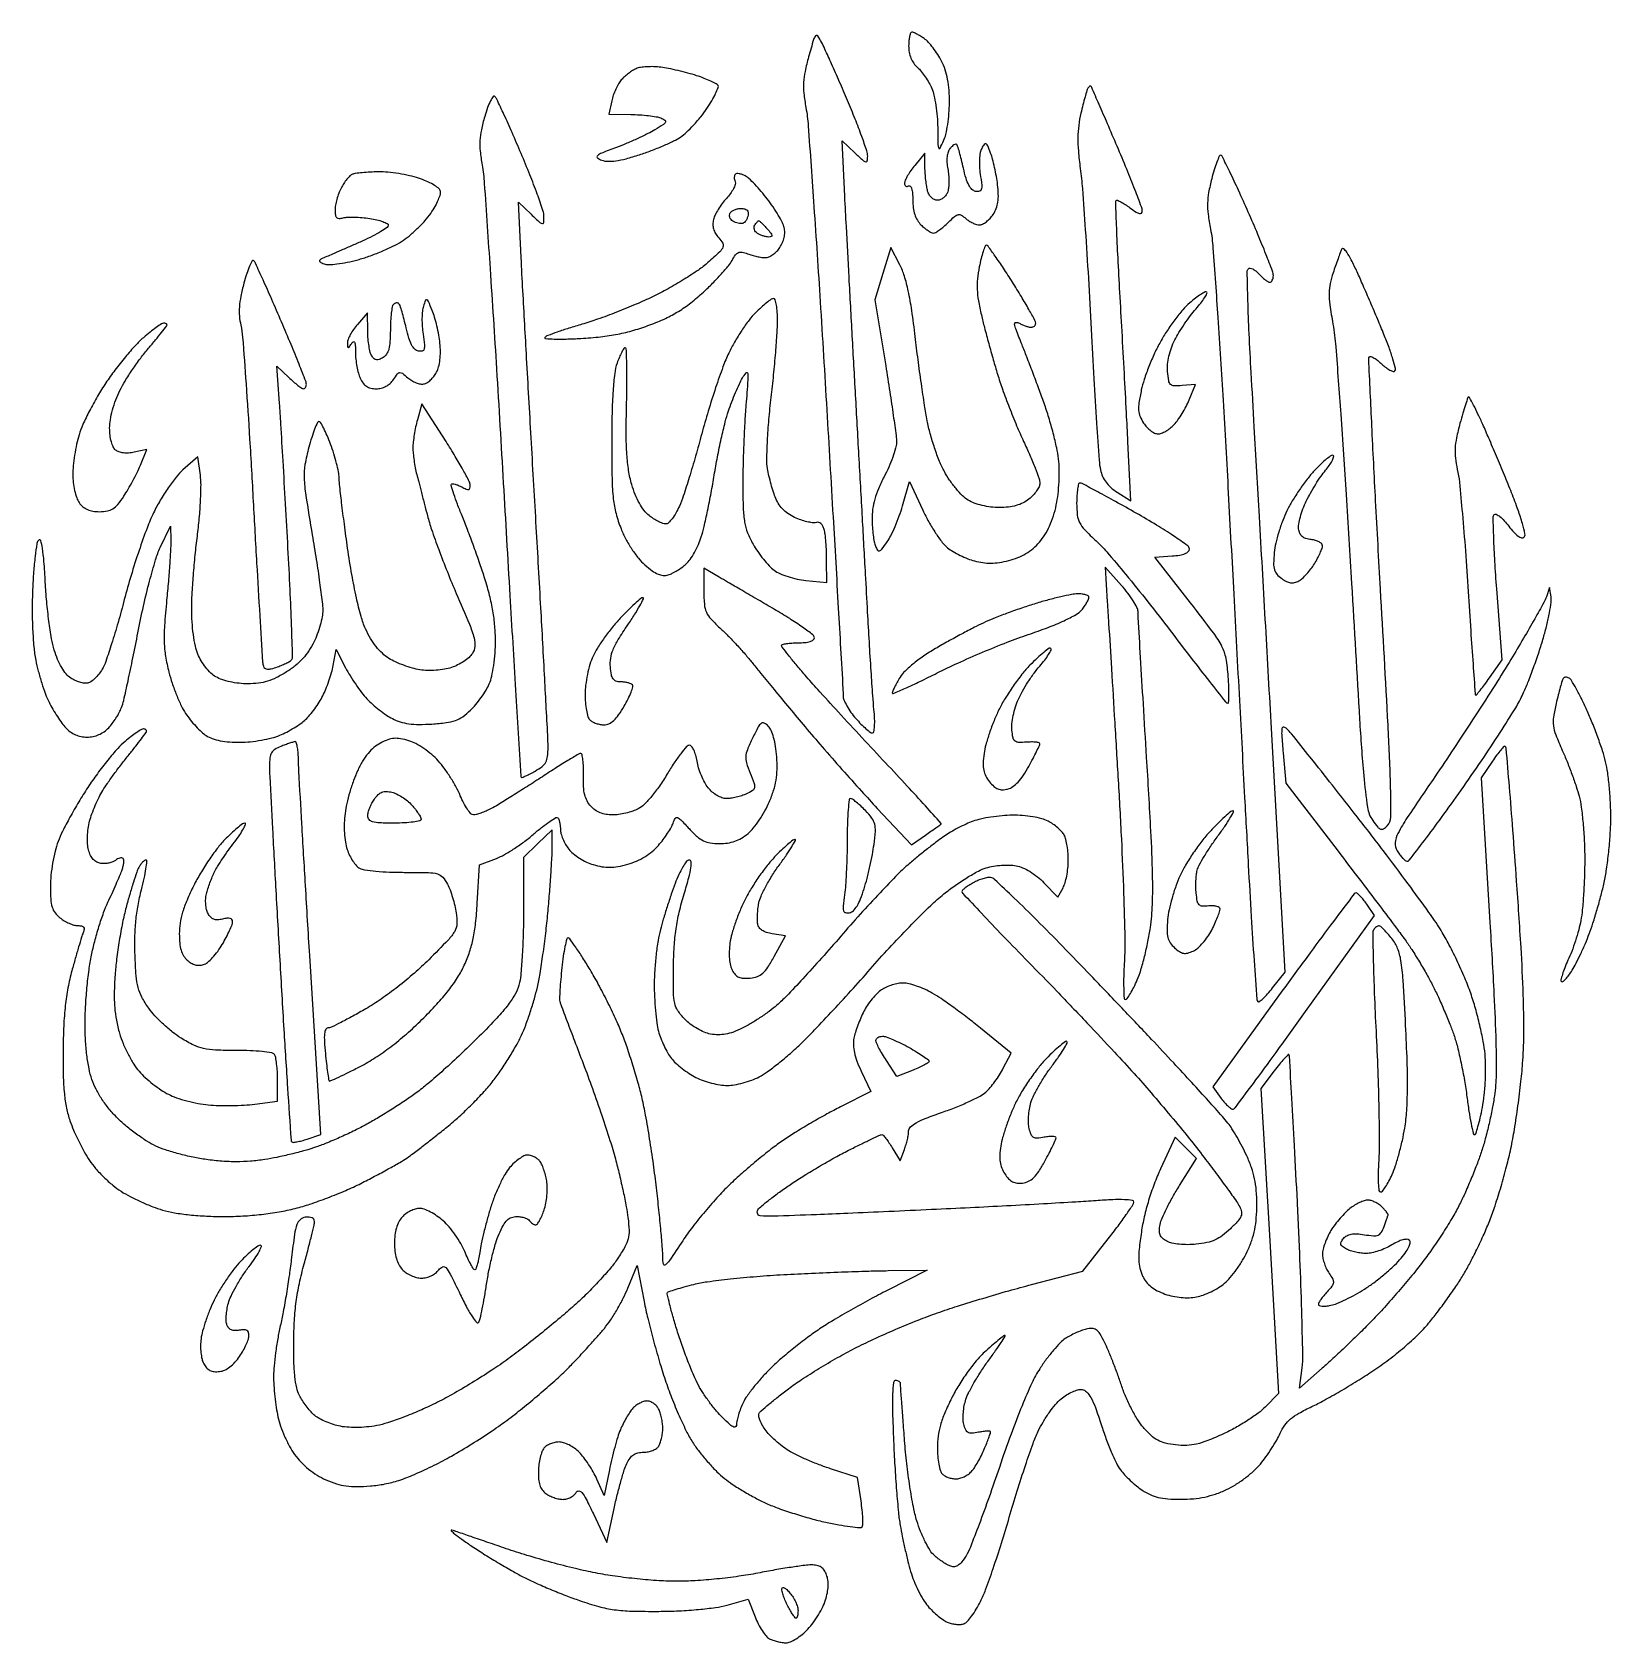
# Model space of a CAD drawing. Extents: x 0.5 to 33.1, y 0.3 to 33.5.
import ezdxf

# ---------------------------------------------------------------- set-up
doc = ezdxf.new("R2010")
doc.units = 0
doc.header["$MEASUREMENT"] = 0

msp = doc.modelspace()

# ---------------------------------------------------------------- linework, layer by layer
for points in [[(16.812409, 33.294259, 0.030357), (16.734301, 33.423587, 0.487307), (16.69012, 33.426236, 0.10995), (16.64867, 33.351217, 0.003054), (16.545624, 32.992407, 0.016143), (16.471771, 32.692269, 0.039155), (16.442047, 32.466171, 0.040075), (16.448268, 32.241338, 0.017638), (16.490722, 31.946564, -0.026653), (16.538074, 31.569788, -0.000713), (16.655663, 29.899883, -0.001488), (16.78524, 27.936426, -0.001018), (16.92121, 25.706072, -0.000168), (17.05047, 23.499636, -0.000268), (17.15935, 21.612895, -0.000049), (17.254469, 19.946285, -0.014229), (17.2584, 19.808165, 0.098248), (17.275716, 19.720891, 0.028511), (17.335528, 19.596673, 0.027473), (17.420472, 19.46139, 0.026236), (17.520964, 19.334044, 0.014032), (17.627368, 19.219505, 0.019133), (17.729911, 19.122844, 0.016247), (17.818918, 19.050109, 0.164622), (17.863565, 19.035, 0.362539), (17.893748, 19.060197, 0.028503), (17.907523, 19.171991, 0.027137), (17.909285, 19.327197, 0.0139), (17.895526, 19.52145, -0.007073), (17.871994, 19.799709, -0.00131), (17.837288, 20.312328, -0.001405), (17.799958, 20.912023, -0.001281), (17.764782, 21.5307, 0.000229), (17.721906, 22.313862, 0.000074), (17.657578, 23.475971, 0.000074), (17.585611, 24.769187, 0.000082), (17.51592, 26.0145, -0.000235), (17.448164, 27.231881, -0.000239), (17.382006, 28.441198, -0.000232), (17.325519, 29.491916, -0.000997), (17.293424, 30.1176), (17.237123, 31.2597), (17.501562, 31.011222, 0.005643), (17.6673, 30.858973, 0.117936), (17.726042, 30.827115, 0.435428), (17.757055, 30.846524, 0.047601), (17.766, 30.940269, 0.081113), (17.747508, 31.053506, 0.005946), (17.643358, 31.352072, 0.008165), (17.508408, 31.706447, 0.006093), (17.348497, 32.092862, 0.001718), (17.179952, 32.482787, 0.002069), (17.018801, 32.847988, 0.001763), (16.880739, 33.154482, 0.013968)], [(18.677776, 33.5016, 0.305093), (18.652257, 33.48443, 0.039502), (18.631322, 33.418472, 0.035193), (18.616757, 33.327071, 0.021919), (18.612, 33.218612, 0.044733), (18.623766, 33.087363, 0.052027), (18.658713, 32.967087, 0.054665), (18.715738, 32.861692, 0.059519), (18.792876, 32.774462, -0.040143), (18.870482, 32.693255, -0.020782), (18.954467, 32.580673, -0.020523), (19.031662, 32.457087, -0.029233), (19.088976, 32.341067, -0.046026), (19.133823, 32.200293, -0.016415), (19.172371, 31.992684, -0.016127), (19.199981, 31.760811, -0.018335), (19.211071, 31.537367, 0.002027), (19.217144, 31.179812, 0.099379), (19.232535, 31.110704, 0.625634), (19.260083, 31.109728, 0.014682), (19.334155, 31.2597, 0.051993), (19.379202, 31.393167, 0.017516), (19.417352, 31.595257, 0.01721), (19.444184, 31.823278, 0.01889), (19.454184, 32.04562, 0.019366), (19.44598, 32.305507, 0.029533), (19.41688, 32.529252, 0.033186), (19.365451, 32.72676, 0.037684), (19.289933, 32.90718, 0.025371), (19.211707, 33.043023, 0.021268), (19.11567, 33.178765, 0.021798), (19.017065, 33.295394, 0.053637), (18.932709, 33.369109, 0.014972), (18.855465, 33.419835, 0.017962), (18.779795, 33.462681, 0.01687), (18.714258, 33.49398, 0.103319)], [(13.4937, 32.778586, 0.024263), (13.351727, 32.78973, 0.022182), (13.205002, 32.787597, 0.022791), (13.074184, 32.773881, 0.064515), (12.9861, 32.748657, 0.038174), (12.911282, 32.709319, 0.020914), (12.825879, 32.650617, 0.020735), (12.743674, 32.583393, 0.030949), (12.678265, 32.517535, 0.049405), (12.62091, 32.437426, 0.023883), (12.563189, 32.325156, 0.023416), (12.513715, 32.201398, 0.031024), (12.481194, 32.08455), (12.422756, 31.8096), (12.873628, 31.803654, -0.01275), (13.058653, 31.796492, -0.013024), (13.241759, 31.779925, -0.012878), (13.399778, 31.757329, -0.051697), (13.4937, 31.731225, -0.048164), (13.580151, 31.68724, -0.382795), (13.591248, 31.647567, -0.134178), (13.547234, 31.597909, -0.007762), (13.373871, 31.488421, -0.020929), (13.228034, 31.407624, -0.008266), (13.021232, 31.308354, -0.008164), (12.794011, 31.208329, -0.010121), (12.579266, 31.123027, 0.004645), (12.275053, 31.006026, 0.084088), (12.186217, 30.952262, 0.473842), (12.187378, 30.908002, 0.076461), (12.27423, 30.859769, 0.084668), (12.399177, 30.836337, 0.039809), (12.563673, 30.846736, 0.029468), (12.776043, 30.890145, 0.01264), (13.053866, 30.971788, 0.012785), (13.295287, 31.056284, 0.01137), (13.541803, 31.156172, 0.011491), (13.759442, 31.256169, 0.034126), (13.901731, 31.337998, 0.041397), (14.024088, 31.43551, 0.017428), (14.172176, 31.585108, 0.017102), (14.320195, 31.756876, 0.02135), (14.444974, 31.92645, 0.014091), (14.547035, 32.08798, 0.020959), (14.626243, 32.235268, 0.016935), (14.680583, 32.357726, 0.238721), (14.676629, 32.40418, 0.136555), (14.640252, 32.437784, 0.012591), (14.528637, 32.491587, 0.015502), (14.389608, 32.549223, 0.011545), (14.232955, 32.604445, 0.012514), (14.054796, 32.657764, 0.008606), (13.850446, 32.709629, 0.008681), (13.651929, 32.752769, 0.017444)], [(22.375317, 32.386279, 0.244953), (22.363025, 32.390908, 0.117207), (22.346748, 32.384899, 0.074443), (22.328645, 32.368515, 0.041497), (22.311728, 32.343979, 0.057462), (22.291403, 32.296684, 0.004487), (22.253087, 32.164492, 0.006072), (22.210599, 32.005415, 0.004604), (22.16773, 31.829964, 0.026224), (22.122482, 31.578449, 0.028589), (22.105512, 31.330747, 0.024008), (22.115885, 31.048763, 0.011448), (22.154894, 30.687864, -0.013684), (22.197977, 30.271872, -0.002), (22.258909, 29.425103, -0.00226), (22.322422, 28.423314, -0.001937), (22.380433, 27.3681, 0.001548), (22.435986, 26.343066, 0.002213), (22.492113, 25.43403, 0.001203), (22.54483, 24.665622, 0.03362), (22.572463, 24.466831, 0.05355), (22.615849, 24.332465, 0.055767), (22.68635, 24.212344, 0.052415), (22.785902, 24.104816, 0.038886), (22.915729, 24.007864), (23.200959, 23.827567), (23.139832, 25.047934, 0.000724), (23.109039, 25.645401, 0.000296), (23.065574, 26.456545, 0.000293), (23.017871, 27.327563, 0.000375), (22.972876, 28.1295, -0.001648), (22.934522, 28.845666, -0.002674), (22.907186, 29.454633, -0.000417), (22.886328, 29.99365, -0.187622), (22.897864, 30.02699, -0.330996), (22.921814, 30.032535, -0.019088), (22.993876, 29.997727, -0.022937), (23.082326, 29.945425, -0.01419), (23.18144, 29.876408, 0.013773), (23.306398, 29.789241, 0.082228), (23.378773, 29.75714, 0.273024), (23.417156, 29.768164, 0.191817), (23.4342, 29.810958, 0.090285), (23.418753, 29.895807, 0.002404), (23.282198, 30.253196, 0.004955), (23.115023, 30.672123, 0.003363), (22.916746, 31.14594, 0.000819), (22.716647, 31.6131, 0.001314), (22.544251, 32.010883, 0.000216), (22.390541, 32.362596, 0.079605)], [(10.068778, 32.177608, 0.467913), (10.033212, 32.175127, 0.039122), (9.978391, 32.085232, 0.030582), (9.917325, 31.94407, 0.016058), (9.858045, 31.762159, 0.0187), (9.789367, 31.488071, 0.038742), (9.760636, 31.269452, 0.038152), (9.765764, 31.0469, 0.017599), (9.804633, 30.759651, -0.02517), (9.849917, 30.382073, -0.000604), (9.969683, 28.618961, -0.001321), (10.102175, 26.550779, -0.000897), (10.242559, 24.1956, 0.000322), (10.37823, 21.874526, 0.000534), (10.496037, 19.916576, 0.000018), (10.604534, 18.145953, 0.174305), (10.614451, 18.122908, 0.308752), (10.632742, 18.118812, 0.009445), (10.707915, 18.150371, 0.015541), (10.798327, 18.193761, 0.009742), (10.901407, 18.249808, 0.035733), (11.043192, 18.344522, 0.103868), (11.119025, 18.433928, 0.096208), (11.155642, 18.550395, 0.028048), (11.166345, 18.7389, 0.013267), (11.159891, 18.98805, 0.000268), (11.093237, 20.245309, 0.000633), (11.012719, 21.714019, 0.000426), (10.917167, 23.3919, -0.000189), (10.817502, 25.127547, -0.000221), (10.724282, 26.774578, -0.000195), (10.646626, 28.167189, -0.001357), (10.610749, 28.8486), (10.553723, 29.9907), (10.818162, 29.742222, 0.003935), (10.998584, 29.575343, 0.139478), (11.049293, 29.550132, 0.440686), (11.076817, 29.57088, 0.023676), (11.0826, 29.69295, 0.081102), (11.061808, 29.820293, 0.005842), (10.943837, 30.158753, 0.008073), (10.791149, 30.560484, 0.006012), (10.610216, 30.998928, 0.002733), (10.424194, 31.428254, 0.004069), (10.256311, 31.801709, 0.001813), (10.109498, 32.118281, 0.082007)], [(19.604626, 31.183574, 0.269606), (19.582806, 31.189348, 0.069339), (19.547977, 31.174358, 0.051444), (19.506735, 31.143156, 0.031907), (19.465019, 31.098957, 0.095408), (19.426237, 31.028386, 0.050493), (19.405213, 30.93039, 0.043201), (19.40237, 30.812441, 0.030809), (19.418699, 30.681268, -0.025326), (19.435782, 30.555313, -0.021396), (19.441345, 30.42095, -0.021939), (19.435766, 30.297825, -0.0546), (19.418034, 30.209555, -0.073403), (19.385112, 30.14207, -0.06773), (19.333329, 30.084863, -0.07154), (19.271285, 30.04622, -0.103922), (19.208366, 30.033, -0.108013), (19.144411, 30.046979, -0.07988), (19.08405, 30.087377, -0.073115), (19.034913, 30.14869, -0.067048), (19.003722, 30.22335, -0.026214), (18.983815, 30.317015, -0.010999), (18.966462, 30.444764, -0.010847), (18.95385, 30.582493, -0.013863), (18.948513, 30.7098), (18.944315, 31.0059), (18.736278, 30.7521, 0.019443), (18.656608, 30.646809, 0.022359), (18.589228, 30.540323, 0.022176), (18.540733, 30.44605, 0.107149), (18.52782, 30.387557, 0.082081), (18.534016, 30.349167, 0.161385), (18.552375, 30.324704, 0.183325), (18.579814, 30.317862, 0.109258), (18.612, 30.3291, -0.369423), (18.646062, 30.323807, -0.106919), (18.67346, 30.273157, -0.051222), (18.691213, 30.175858, -0.019531), (18.6966, 30.037993, 0.032256), (18.707035, 29.876411, 0.047497), (18.738592, 29.737832, 0.053687), (18.791515, 29.621237, 0.063091), (18.8658, 29.5254, 0.023889), (18.937069, 29.460634, 0.027202), (19.011278, 29.405902, 0.027912), (19.078481, 29.366953, 0.117908), (19.123445, 29.3562, 0.132641), (19.170549, 29.368919, 0.022487), (19.249523, 29.419813, 0.023196), (19.339052, 29.489844, 0.018805), (19.428447, 29.572756, -0.015603), (19.56021, 29.696542, -0.124039), (19.633885, 29.734541, -0.194556), (19.700672, 29.724108, -0.049114), (19.790813, 29.657356, 0.041487), (19.856886, 29.606852, 0.03412), (19.934751, 29.564162, 0.035365), (20.012178, 29.53479, 0.0731), (20.076061, 29.5254, 0.117248), (20.139492, 29.540482, 0.046656), (20.215758, 29.588308, 0.042848), (20.29182, 29.657619, 0.041554), (20.355819, 29.739555, 0.053631), (20.418641, 29.862352, 0.053948), (20.453756, 29.995459, 0.044781), (20.463339, 30.153318, 0.022417), (20.448605, 30.352905, 0.013942), (20.423328, 30.524328, 0.010808), (20.386604, 30.70939, 0.010958), (20.344792, 30.88067, 0.025749), (20.304287, 31.0059, 0.009533), (20.243657, 31.156217, 0.17118), (20.209054, 31.193999, 0.370157), (20.173787, 31.186156, 0.03319), (20.120387, 31.104037, 0.084725), (20.089585, 31.017283, 0.029039), (20.074352, 30.88431, 0.027122), (20.074077, 30.728811, 0.024101), (20.090332, 30.567871, -0.009196), (20.119278, 30.347251, -0.09468), (20.112267, 30.256054, -0.275208), (20.073234, 30.218345, -0.105712), (19.994844, 30.216747, -0.1508), (19.919531, 30.256879, -0.074381), (19.854705, 30.345164, -0.048601), (19.796777, 30.486995, -0.018028), (19.742419, 30.695892, 0.005815), (19.701398, 30.870968, 0.008397), (19.660743, 31.024677, 0.00491), (19.623274, 31.152479, 0.123216)], [(25.051439, 30.9636, 0.302007), (25.02461, 30.945769, 0.009844), (24.974567, 30.819718, 0.015856), (24.921002, 30.661541, 0.009987), (24.86806, 30.473789, 0.018435), (24.805955, 30.193432, 0.039653), (24.783467, 29.97345, 0.037649), (24.795471, 29.745685, 0.01511), (24.844626, 29.437439, -0.029183), (24.895187, 29.050714, -0.001126), (24.995333, 27.610073, -0.002008), (25.10321, 25.903692, -0.001414), (25.211379, 23.9841, 0.000028), (25.322893, 21.902416, 0.000024), (25.440837, 19.704967, 0.000024), (25.548405, 17.70443, 0.000068), (25.623789, 16.307239, 0.001491), (25.684602, 15.241867, 0.002422), (25.743353, 14.337139, 0.000354), (25.79989, 13.535342, 0.180496), (25.820412, 13.490388, 0.375653), (25.851665, 13.4883, 0.022599), (25.929805, 13.553738, 0.024882), (26.024087, 13.649294, 0.014772), (26.127106, 13.771753), (26.38701, 14.099908), (26.095887, 19.253504, 0.000069), (25.975548, 21.378579, 0.000069), (25.854706, 23.502087, 0.000068), (25.748759, 25.3549, 0.000277), (25.683656, 26.4798, -0.003006), (25.641775, 27.279075, -0.004793), (25.616632, 27.96287, -0.00125), (25.60196, 28.557498, -0.199729), (25.625553, 28.617949, -0.239219), (25.661121, 28.630323, -0.079407), (25.715562, 28.613883, -0.058446), (25.779554, 28.572999, -0.037506), (25.843491, 28.512199, 0.021141), (25.90805, 28.446656, 0.025826), (25.973912, 28.39129, 0.025764), (26.032797, 28.351359, 0.136938), (26.069912, 28.341, 0.18215), (26.0972, 28.351282, 0.091016), (26.1204, 28.380653, 0.070934), (26.136119, 28.424337, 0.050987), (26.1414, 28.475989, 0.091093), (26.124393, 28.568567, 0.003062), (25.989503, 28.916867, 0.005703), (25.822428, 29.326787, 0.003934), (25.624303, 29.787289, 0.00372), (25.42204, 30.238266, 0.006037), (25.242722, 30.618059, 0.001592), (25.082569, 30.944273, 0.285184)], [(7.662379, 30.618521, 0.008848), (7.490216, 30.612793, 0.010463), (7.327755, 30.601095, 0.009414), (7.191528, 30.585824, 0.0631), (7.12577, 30.568578, 0.098826), (7.076074, 30.536051, 0.02751), (7.013073, 30.466948, 0.026628), (6.948924, 30.379149, 0.02513), (6.89312, 30.283358, 0.029579), (6.845205, 30.175514, 0.021909), (6.804754, 30.051441, 0.022294), (6.77685, 29.930503, 0.045577), (6.768, 29.833621, 0.034514), (6.775242, 29.728826, 0.167037), (6.801821, 29.676374, 0.204697), (6.851304, 29.657356, 0.054781), (6.936565, 29.669921, -0.054421), (7.026441, 29.683233, -0.015534), (7.167631, 29.684255, -0.015445), (7.328105, 29.675467, -0.015814), (7.486465, 29.656817, -0.020214), (7.63259, 29.628825, -0.031154), (7.755783, 29.591796, -0.031921), (7.84605, 29.551692, -0.279152), (7.8678, 29.515771, -0.247363), (7.844941, 29.472393, -0.013804), (7.71248, 29.386889, -0.018662), (7.541668, 29.291729, -0.012346), (7.33905, 29.194784, -0.000978), (7.121106, 29.097555, -0.000988), (6.903492, 29.001498, -0.000962), (6.71364, 28.918578, -0.004014), (6.5988, 28.869776, 0.009749), (6.475237, 28.815585, 0.194658), (6.447588, 28.786112, 0.379324), (6.45794, 28.758284, 0.025876), (6.540706, 28.719541, 0.10824), (6.632183, 28.703798, 0.018851), (6.807802, 28.718393, 0.019649), (7.01653, 28.752057, 0.01629), (7.235604, 28.803762, 0.01899), (7.46944, 28.876693, 0.013681), (7.724547, 28.974955, 0.013851), (7.962341, 29.081925, 0.028904), (8.139698, 29.180717, 0.031009), (8.296194, 29.294344, 0.018831), (8.467042, 29.446521, 0.018839), (8.625752, 29.610917, 0.031351), (8.744876, 29.762069, 0.022848), (8.834408, 29.905168, 0.02916), (8.902782, 30.044896, 0.029657), (8.94477, 30.16455, 0.162558), (8.941791, 30.232031, 0.145911), (8.899877, 30.286464, 0.026394), (8.791357, 30.356338, 0.02647), (8.651182, 30.4269, 0.021261), (8.493795, 30.48811, 0.027089), (8.308661, 30.540192, 0.016121), (8.083603, 30.582968, 0.016113), (7.855862, 30.611206, 0.026683)], [(15.236414, 30.536097, 0.034294), (15.173442, 30.564433, 0.045243), (15.112705, 30.580841, 0.05266), (15.062403, 30.584277, 0.189308), (15.033452, 30.571652, 0.129284), (15.018224, 30.545558, 0.0584), (15.012085, 30.506126, 0.052261), (15.01513, 30.460505, 0.048872), (15.027547, 30.415418, -0.170019), (15.029248, 30.357968, -0.041858), (14.992729, 30.269353, -0.038063), (14.931157, 30.169072, -0.030177), (14.850476, 30.070733, 0.026678), (14.763038, 29.965663, 0.022066), (14.681206, 29.845172, 0.022624), (14.615946, 29.727741, 0.054075), (14.581431, 29.634335, 0.063972), (14.569793, 29.536274, 0.067587), (14.58376, 29.440356, 0.064188), (14.623831, 29.347596, 0.049628), (14.689223, 29.258871, -0.052818), (14.773027, 29.143637, -0.236958), (14.777712, 29.062831, -0.102884), (14.712398, 28.969872, -0.006734), (14.468373, 28.74714, -0.031311), (14.270521, 28.592397, -0.011874), (13.976574, 28.400906, -0.011706), (13.646242, 28.207255, -0.014022), (13.326273, 28.041171, -0.011908), (12.983397, 27.885196, -0.007882), (12.582832, 27.721785, -0.007935), (12.188372, 27.575238, -0.015252), (11.8671, 27.47256, 0.006305), (11.595706, 27.391146, 0.008913), (11.356339, 27.311322, 0.005676), (11.158563, 27.238892, 0.114416), (11.1057, 27.203477, 0.627829), (11.115541, 27.177997, 0.012407), (11.295598, 27.167874, 0.014644), (11.540184, 27.167368, 0.007695), (11.844, 27.180321, 0.01349), (12.252552, 27.215123, 0.020233), (12.606276, 27.269459, 0.021642), (12.935867, 27.348773, 0.019259), (13.270664, 27.458959, 0.020431), (13.588088, 27.592161, 0.027951), (13.860941, 27.739124, 0.028133), (14.114343, 27.914801, 0.021116), (14.372945, 28.134694, 0.010873), (14.56482, 28.320245, 0.011463), (14.745014, 28.510792, 0.011155), (14.892686, 28.68182, 0.049676), (14.966478, 28.791872, -0.033251), (15.035978, 28.903251, -0.137696), (15.097408, 28.952197, -0.149889), (15.172269, 28.959824, -0.041848), (15.286755, 28.926944, 0.021973), (15.377483, 28.89694, 0.016396), (15.479797, 28.871614, 0.016648), (15.577969, 28.854096, 0.035836), (15.654557, 28.8486, 0.104175), (15.726507, 28.863755, 0.049447), (15.809377, 28.910547, 0.046024), (15.889634, 28.97881, 0.048529), (15.954476, 29.059484, 0.047279), (16.006421, 29.157923, 0.044282), (16.040323, 29.266534, 0.046337), (16.053398, 29.373664, 0.068795), (16.043173, 29.467506, 0.057639), (16.004929, 29.568786, 0.014701), (15.919823, 29.722517, 0.014784), (15.811577, 29.89343, 0.014496), (15.692738, 30.058796, 0.0133), (15.566117, 30.215787, 0.014405), (15.434548, 30.361591, 0.014009), (15.31506, 30.479759, 0.065201)], [(15.154596, 29.8638, -0.059009), (15.227667, 29.855146, -0.136471), (15.275566, 29.82854, -0.158752), (15.298538, 29.784157, -0.08881), (15.297653, 29.72276, -0.049631), (15.280916, 29.666824, -0.049633), (15.253484, 29.615283, -0.054229), (15.220103, 29.575381, -0.115301), (15.1857, 29.554936, -0.092152), (15.144942, 29.549904, -0.04214), (15.091703, 29.557687, -0.03983), (15.035373, 29.575671, -0.043898), (14.984511, 29.601917, -0.07851), (14.944359, 29.637191, -0.089765), (14.919247, 29.681644, -0.099611), (14.912848, 29.728194, -0.123527), (14.926054, 29.769741, -0.105823), (14.96063, 29.805798, -0.051312), (15.017168, 29.83617, -0.047649), (15.085099, 29.856828, -0.050037)], [(15.515981, 29.61, -0.186453), (15.530817, 29.604268, -0.006157), (15.578049, 29.560298, -0.010981), (15.632869, 29.505638, -0.007335), (15.6933, 29.4408, -0.015378), (15.765943, 29.355392, -0.118744), (15.788022, 29.30821, -0.354808), (15.774542, 29.282355, -0.10518), (15.727562, 29.272895, -0.048069), (15.673617, 29.278688, -0.02648), (15.609368, 29.295503, -0.026165), (15.545435, 29.319658, -0.037781), (15.492111, 29.348037, -0.078477), (15.451959, 29.383342, -0.089711), (15.426847, 29.42782, -0.099558), (15.420447, 29.474388, -0.123544), (15.433654, 29.515941, -0.017332), (15.457684, 29.551968, -0.024026), (15.481817, 29.58237, -0.02199), (15.503404, 29.604948, -0.193323)], [(20.216393, 29.1024, 0.308268), (20.18933, 29.083962, 0.013745), (20.148789, 28.971931, 0.019083), (20.107301, 28.828496, 0.012018), (20.069345, 28.65825, 0.024021), (20.032668, 28.411051, 0.035658), (20.026546, 28.192316, 0.032185), (20.051747, 27.95913, 0.015447), (20.112422, 27.6642, 0.00554), (20.177021, 27.40568, 0.002731), (20.264566, 27.078441, 0.002709), (20.359147, 26.739709, 0.00395), (20.446468, 26.442325, 0.012457), (20.548225, 26.133627, 0.006692), (20.688256, 25.757863, 0.00666), (20.841372, 25.378279, 0.010373), (20.984381, 25.055864, -0.007511), (21.112609, 24.771179, -0.009799), (21.220847, 24.5068, -0.007693), (21.303215, 24.283651, -0.084757), (21.3192, 24.19003, -0.108896), (21.303689, 24.119655, -0.041247), (21.25372, 24.031633, -0.038409), (21.181585, 23.941612, -0.038007), (21.096291, 23.86334, -0.050957), (20.973079, 23.785285, -0.046256), (20.83262, 23.730739, -0.041527), (20.67068, 23.69876, -0.028199), (20.482941, 23.688316, -0.031166), (20.309034, 23.699308, -0.027716), (20.130762, 23.731905, -0.028824), (19.967208, 23.781406, -0.049063), (19.838659, 23.843436, -0.05903), (19.724761, 23.93285, -0.023281), (19.590049, 24.080156, -0.022653), (19.457789, 24.254527, -0.026303), (19.348785, 24.431908, -0.02912), (19.24985, 24.641946, -0.014293), (19.147515, 24.919361, -0.01413), (19.057328, 25.214505, -0.019939), (18.99506, 25.482339, -0.008692), (18.940999, 25.79507, -0.00304), (18.873828, 26.2465, -0.003018), (18.805927, 26.744184, -0.003522), (18.747628, 27.217648, 0.00738), (18.677216, 27.755248, 0.016597), (18.60433, 28.159958, 0.021713), (18.52399, 28.468417, 0.045213), (18.42994, 28.698148), (18.241991, 29.0601), (18.077577, 28.519047), (17.913164, 27.977993), (18.137275, 26.615547, -0.002539), (18.222997, 26.077368, -0.003382), (18.295086, 25.587501, -0.00239), (18.350744, 25.176397, -0.034238), (18.359793, 25.029041, -0.067607), (18.342993, 24.911626, -0.017434), (18.284114, 24.72907, -0.017419), (18.201667, 24.523657, -0.016934), (18.1044, 24.3225, 0.019706), (17.98747, 24.077218, 0.032419), (17.910716, 23.860668, 0.036461), (17.868572, 23.655838, 0.036303), (17.856546, 23.446759, 0.013764), (17.863476, 23.284355, 0.013515), (17.879347, 23.121583, 0.013515), (17.900962, 22.979768, 0.048895), (17.925817, 22.892012, 0.045831), (17.968049, 22.807896, 0.353697), (18.006819, 22.794444, 0.143543), (18.056444, 22.83071, 0.008945), (18.165702, 22.978482, 0.038606), (18.243537, 23.10786, 0.014443), (18.332971, 23.300047, 0.014209), (18.418756, 23.515925, 0.01673), (18.487192, 23.724977), (18.632121, 24.223515), (18.905392, 23.633542, 0.018579), (19.027296, 23.394105, 0.018159), (19.167512, 23.162501, 0.018392), (19.305251, 22.968536, 0.062585), (19.413975, 22.858471, 0.034328), (19.527375, 22.781241, 0.01899), (19.675174, 22.702163, 0.018861), (19.831723, 22.633079, 0.028718), (19.972724, 22.586282, 0.032765), (20.143135, 22.552176, 0.036472), (20.310505, 22.542271, 0.034341), (20.485938, 22.55677, 0.023896), (20.680849, 22.596056, 0.035289), (20.863046, 22.655873, 0.037887), (21.030547, 22.739594, 0.038538), (21.180945, 22.846124, 0.039255), (21.312215, 22.973869, 0.041881), (21.424468, 23.125642, 0.03203), (21.521509, 23.307984, 0.029819), (21.600883, 23.515448, 0.02528), (21.660151, 23.742586, 0.023127), (21.695984, 23.966847, 0.015838), (21.716726, 24.223877, 0.015926), (21.721058, 24.478637, 0.025542), (21.70674, 24.695519, 0.02437), (21.668975, 24.921308, 0.009954), (21.596708, 25.223999, 0.009821), (21.506038, 25.546702, 0.012376), (21.408936, 25.841391, 0.002605), (21.300317, 26.140567, 0.001812), (21.174677, 26.477318, 0.001828), (21.051753, 26.799609, 0.003778), (20.95288, 27.050359, -0.003922), (20.828433, 27.366235, -0.060715), (20.800053, 27.47918, -0.441644), (20.82712, 27.51087, -0.131642), (20.897117, 27.494509, 0.021107), (20.963904, 27.462314, 0.019795), (21.034596, 27.435107, 0.020216), (21.099186, 27.416016, 0.061818), (21.144438, 27.4104, 0.093487), (21.178855, 27.416892, 0.096466), (21.208115, 27.435449, 0.099138), (21.227699, 27.463136, 0.104882), (21.2346, 27.495673, 0.126074), (21.219872, 27.553154, 0.003501), (21.093742, 27.779361, 0.006982), (20.938828, 28.043989, 0.004713), (20.755083, 28.341673, 0.005207), (20.567004, 28.633274, 0.008225), (20.399042, 28.878936, 0.00315), (20.251513, 29.084515, 0.239962)], [(27.870369, 28.5525, 0.01029), (27.750126, 28.80228, 0.033819), (27.656579, 28.959463, 0.079957), (27.589841, 29.029115, 0.493808), (27.548986, 29.0178, 0.00751), (27.521642, 28.946931, 0.001628), (27.476652, 28.823666, 0.001697), (27.425523, 28.680636, 0.001623), (27.374593, 28.535119, 0.032381), (27.313992, 28.315028, 0.050157), (27.293603, 28.11915, 0.034803), (27.309618, 27.877181, 0.008267), (27.370905, 27.477619, -0.022769), (27.429288, 27.006136, -0.001443), (27.533503, 25.615211, -0.002119), (27.64592, 23.956294, -0.001573), (27.756568, 22.1229, 0.00071), (27.921058, 19.316825, 0.007235), (28.007807, 18.153659, 0.013871), (28.084263, 17.501209, 0.118632), (28.19275, 17.230026, 0.015125), (28.296216, 17.09306, 0.137618), (28.356527, 17.049997, 0.235135), (28.414276, 17.056686, 0.052096), (28.493921, 17.121264, 0.19762), (28.568424, 17.299873, 0.008403), (28.560164, 17.997882, 0.006414), (28.510501, 19.194851, 0.000667), (28.354014, 22.004985, -0.000929), (28.253319, 23.83044, -0.001529), (28.175748, 25.374657, -0.000126), (28.110818, 26.758646, -0.211059), (28.127731, 26.802331, -0.305166), (28.157459, 26.808141, -0.035272), (28.221258, 26.775744, -0.032875), (28.29926, 26.721676, -0.02059), (28.3833, 26.649, 0.026626), (28.468268, 26.577295, 0.041497), (28.549139, 26.526054, 0.050028), (28.615722, 26.499317, 0.273335), (28.651796, 26.508596, 0.266702), (28.664683, 26.556244, 0.008691), (28.608968, 26.754071, 0.014544), (28.529872, 26.991961, 0.009343), (28.425023, 27.26328, 0.00285), (28.296464, 27.573256, 0.00186), (28.144763, 27.929509, 0.001871), (27.99426, 28.275759, 0.003576)], [(5.088425, 28.78454, 0.497815), (5.05658, 28.780332, 0.026299), (5.003388, 28.67378, 0.024505), (4.944278, 28.517424, 0.013105), (4.885951, 28.31924, 0.015667), (4.823261, 28.049909, 0.031265), (4.793859, 27.833197, 0.037331), (4.794297, 27.64195, 0.037221), (4.823156, 27.4527, -0.037632), (4.860003, 27.209724, -0.001276), (4.930322, 26.244506, -0.0024), (5.005014, 25.103595, -0.001671), (5.07885, 23.8149, 0.000766), (5.149433, 22.542702, 0.001219), (5.214142, 21.454535, 0.000238), (5.273974, 20.495551, 0.061349), (5.289485, 20.412815, 0.159112), (5.320235, 20.370056, 0.147979), (5.371244, 20.35213, 0.076004), (5.452313, 20.360887, 0.019029), (5.579924, 20.399995, 0.016337), (5.681592, 20.439207, 0.019887), (5.773887, 20.482718, 0.018818), (5.847591, 20.524717, 0.115927), (5.878224, 20.555411, 0.147679), (5.893125, 20.611351, 0.00061), (5.871078, 21.2572, 0.002946), (5.840752, 21.992272, 0.001843), (5.79701, 22.852431, 0.000463), (5.746516, 23.762584, 0.000496), (5.695457, 24.652067, 0.000469), (5.650103, 25.416368, 0.002339), (5.622233, 25.8453), (5.569182, 26.6067), (5.81367, 26.37405, 0.011156), (5.911606, 26.284934, 0.015414), (6.003619, 26.209741, 0.011952), (6.082472, 26.152197, 0.152801), (6.116979, 26.1414, 0.151549), (6.139412, 26.148359, 0.098353), (6.158521, 26.167945, 0.08127), (6.171412, 26.197215, 0.063249), (6.1758, 26.231765, 0.093351), (6.163541, 26.296855, 0.001484), (6.025193, 26.648022, 0.003856), (5.859584, 27.05557, 0.00254), (5.663096, 27.521915, 0.002309), (5.462122, 27.98627, 0.00351), (5.282796, 28.387723, 0.001323), (5.125417, 28.731093, 0.086712)], [(8.775262, 27.757025, 0.004733), (8.695392, 27.945533, 0.178692), (8.66394, 27.978368, 0.436932), (8.6357, 27.967396, 0.015843), (8.592193, 27.846195, 0.055571), (8.571272, 27.744002, 0.019551), (8.563511, 27.594305, 0.019131), (8.567769, 27.427701, 0.021263), (8.584843, 27.267729, -0.009226), (8.61371, 27.04761, -0.094859), (8.606667, 26.956566, -0.27519), (8.567631, 26.918915, -0.105519), (8.489244, 26.917347, -0.1508), (8.413931, 26.957479, -0.074381), (8.349105, 27.045764, -0.048601), (8.291177, 27.187595, -0.018028), (8.236819, 27.396492, 0.007641), (8.194921, 27.572418, 0.01056), (8.151602, 27.728818, 0.007415), (8.110969, 27.857366, 0.116628), (8.086971, 27.896229, 0.126885), (8.063026, 27.910355, 0.10125), (8.03304, 27.912721, 0.09012), (8.001556, 27.902884, 0.076935), (7.97355, 27.8822, 0.152831), (7.948634, 27.834079, 0.013997), (7.928738, 27.699209, 0.017071), (7.914727, 27.533457, 0.012549), (7.9101, 27.349125, -0.015327), (7.902887, 27.113882, -0.049951), (7.877911, 26.960213, -0.079008), (7.831881, 26.85676, -0.108994), (7.759642, 26.785675, -0.040893), (7.681061, 26.744917, -0.13491), (7.623709, 26.737505, -0.156266), (7.575692, 26.760682, -0.060964), (7.528287, 26.8182, -0.080608), (7.496741, 26.891451, -0.020035), (7.469988, 27.019654, -0.019962), (7.450889, 27.170747, -0.018851), (7.443422, 27.3258), (7.439453, 27.7065), (7.230627, 27.469132, 0.027315), (7.150799, 27.367729, 0.028305), (7.083523, 27.259388, 0.029485), (7.03647, 27.159478, 0.097868), (7.023095, 27.088432, 0.012089), (7.025777, 27.007731, 0.342147), (7.038676, 26.992926, 0.295887), (7.058258, 27.000761, 0.010276), (7.1064, 27.072, -0.1063), (7.144082, 27.109671, -0.459803), (7.170604, 27.1018, -0.093879), (7.185906, 27.037358, -0.010448), (7.189705, 26.885631, 0.026152), (7.197371, 26.749919, 0.019312), (7.21946, 26.601087, 0.019624), (7.251388, 26.461715, 0.040793), (7.28918, 26.356881, 0.05279), (7.347663, 26.257751, 0.088019), (7.417927, 26.191405, 0.089453), (7.505869, 26.153944, 0.056127), (7.617261, 26.1414, 0.060775), (7.722016, 26.15418, 0.061824), (7.81998, 26.191759, 0.061913), (7.905663, 26.252086, 0.061263), (7.974317, 26.33175, -0.018512), (8.058263, 26.447869, -0.200658), (8.107632, 26.475599, -0.196735), (8.162586, 26.460225, -0.017714), (8.274441, 26.366635, 0.047549), (8.35188, 26.309323, 0.043037), (8.441316, 26.265448, 0.045651), (8.528849, 26.240389, 0.094741), (8.599631, 26.240484, 0.093663), (8.666003, 26.266766, 0.043581), (8.739959, 26.323096, 0.041123), (8.809582, 26.397746, 0.045245), (8.863589, 26.480549, 0.060485), (8.906727, 26.592872, 0.031977), (8.933773, 26.739887, 0.029373), (8.943674, 26.906742, 0.026175), (8.93468, 27.080225, 0.018697), (8.910469, 27.25016, 0.013105), (8.871085, 27.439466, 0.013246), (8.823735, 27.619031, 0.026755)], [(15.82302, 28.0026, 0.15251), (15.776356, 27.988028, 0.014563), (15.679127, 27.916464, 0.017513), (15.566287, 27.821682, 0.012933), (15.448012, 27.709372, 0.034947), (15.31736, 27.559059, 0.015367), (15.165202, 27.343626, 0.015121), (15.017167, 27.104311, 0.019612), (14.897018, 26.876044, 0.023128), (14.777749, 26.593188, 0.007463), (14.626942, 26.163954, 0.007424), (14.473221, 25.680899, 0.008262), (14.33958, 25.210348, -0.004834), (14.212922, 24.752461, -0.005174), (14.080173, 24.307421, -0.00492), (13.958416, 23.92741, -0.024145), (13.877311, 23.717177, -0.025531), (13.806251, 23.576423, -0.034333), (13.727154, 23.457576, -0.036649), (13.651179, 23.372529, -0.194501), (13.594466, 23.3496, -0.092661), (13.533557, 23.360986, -0.025584), (13.444282, 23.400933, -0.024917), (13.34594, 23.457465, -0.023747), (13.252059, 23.524351, -0.063294), (13.149837, 23.628125, -0.035646), (13.052776, 23.776213, -0.031761), (12.965856, 23.958278, -0.024756), (12.894289, 24.165584, -0.032082), (12.830254, 24.453607, -0.022489), (12.793875, 24.784038, -0.016308), (12.780214, 25.20989, -0.006042), (12.78779, 25.809789, 0.004525), (12.794863, 26.261379, 0.007549), (12.791638, 26.641539, 0.002277), (12.782514, 26.965698, 0.404954), (12.760011, 26.987456, 0.256998), (12.732276, 26.972156, 0.018849), (12.687041, 26.894224, 0.022544), (12.638391, 26.79172, 0.014929), (12.591491, 26.67015, 0.054152), (12.541853, 26.458289, 0.013478), (12.508043, 26.103418, 0.011473), (12.486954, 25.636052, 0.005663), (12.480522, 25.0416, 0.004204), (12.487299, 24.281174, 0.022602), (12.513154, 23.868128, 0.038008), (12.569567, 23.56448, 0.030504), (12.674361, 23.248954, 0.027155), (12.772473, 23.038338, 0.023559), (12.897187, 22.82903, 0.024391), (13.033544, 22.643278, 0.042088), (13.1664, 22.505202, 0.022109), (13.317642, 22.383816, 0.056783), (13.439265, 22.314395, 0.079792), (13.545868, 22.287631, 0.095458), (13.648681, 22.298322, 0.043121), (13.732346, 22.331753, 0.020767), (13.833324, 22.387952, 0.020418), (13.934446, 22.455691, 0.027495), (14.019687, 22.525475, 0.057503), (14.100383, 22.61843, 0.023405), (14.188529, 22.761161, 0.022786), (14.269889, 22.925016, 0.026949), (14.331048, 23.086801, 0.019666), (14.388123, 23.29447, 0.005571), (14.460545, 23.621795, 0.005604), (14.534147, 23.993673, 0.005898), (14.598076, 24.360821, -0.007668), (14.663971, 24.731497, -0.006864), (14.743496, 25.113981, -0.006899), (14.824368, 25.455492, -0.021264), (14.89196, 25.682961, -0.009466), (14.959711, 25.868392, -0.007806), (15.038752, 26.06354, -0.007898), (15.116942, 26.240408, -0.020788), (15.180151, 26.36374, -0.050604), (15.25472, 26.469013, -0.64707), (15.288909, 26.458614, -0.05044), (15.292467, 26.322481, -0.001819), (15.251705, 25.803, 0.006887), (15.226527, 25.434215, 0.003899), (15.205668, 24.986874, 0.003892), (15.191664, 24.535499, 0.00639), (15.187669, 24.1533, 0.007726), (15.196267, 23.669813, 0.034647), (15.225218, 23.388344, 0.051472), (15.286632, 23.170358, 0.03354), (15.399169, 22.934094, 0.02314), (15.49598, 22.778939, 0.018621), (15.61364, 22.621356, 0.019004), (15.73349, 22.483767, 0.044912), (15.835048, 22.393531, 0.057276), (15.952266, 22.326067, 0.024949), (16.120744, 22.26305, 0.024214), (16.309093, 22.213021, 0.028861), (16.490698, 22.184923), (16.92, 22.143673), (16.918845, 22.598586, 0.00959), (16.914768, 22.786282, 0.009532), (16.903494, 22.974065, 0.009422), (16.887423, 23.137747, 0.036345), (16.868209, 23.237996, 0.056704), (16.841045, 23.306941, 0.087184), (16.801687, 23.357389, 0.114081), (16.756004, 23.382772, 0.163018), (16.710039, 23.380784, -0.118029), (16.648691, 23.372674, -0.025692), (16.542504, 23.389256, -0.02542), (16.418609, 23.421832, -0.021963), (16.292331, 23.468194, -0.040837), (16.148937, 23.542374, -0.051731), (16.03137, 23.634073, -0.053764), (15.938603, 23.744749, -0.049993), (15.86892, 23.875305, -0.019885), (15.821033, 24.006249, -0.01054), (15.77165, 24.17188, -0.010473), (15.728207, 24.343642, -0.015957), (15.698421, 24.494547, -0.045588), (15.684177, 24.692452, -0.007975), (15.697347, 25.066359, -0.008595), (15.727427, 25.505772, -0.00762), (15.773556, 25.961944, 0.004159), (15.823798, 26.426628, 0.004172), (15.866247, 26.891606, 0.004078), (15.896579, 27.29777, 0.016598), (15.9048, 27.545347, 0.016823), (15.898901, 27.72063, 0.02743), (15.880777, 27.868282, 0.026261), (15.855016, 27.978558, 0.333832)], [(24.765643, 28.137557, 0.329899), (24.733519, 28.142349, 0.019862), (24.644063, 28.090063, 0.023455), (24.535196, 28.013068, 0.014518), (24.41449, 27.91314, 0.035816), (24.276038, 27.77281, 0.01525), (24.110683, 27.566886, 0.014997), (23.946928, 27.335593, 0.019047), (23.810628, 27.112277, 0.019356), (23.689618, 26.874758, 0.013794), (23.571987, 26.600293, 0.013957), (23.4742, 26.331912, 0.028693), (23.415834, 26.116095, 0.012836), (23.367571, 25.852494, 0.056052), (23.360699, 25.69433, 0.081164), (23.390173, 25.56875, 0.046917), (23.462861, 25.431242, 0.044024), (23.529408, 25.346905, 0.044072), (23.609669, 25.275555, 0.047808), (23.691017, 25.226454, 0.112348), (23.759803, 25.2108, 0.093213), (23.830976, 25.224185, 0.03774), (23.920357, 25.267054, 0.035679), (24.012114, 25.329023, 0.03784), (24.092215, 25.402305, 0.034285), (24.170624, 25.498154, 0.016537), (24.258135, 25.630556, 0.016313), (24.340622, 25.77518, 0.022488), (24.404408, 25.910409), (24.536692, 26.227009), (24.260396, 26.205355, -0.026447), (24.093783, 26.201133, -0.186273), (24.020304, 26.231843, -0.163136), (23.981209, 26.306359, -0.019186), (23.958198, 26.495005, -0.044613), (23.959132, 26.646945, -0.032084), (23.986088, 26.814548, -0.030755), (24.03624, 26.985664, -0.031298), (24.106767, 27.148302, -0.020193), (24.192638, 27.301057, -0.011587), (24.307696, 27.47834, -0.011563), (24.431789, 27.651439, -0.018861), (24.545778, 27.791589, 0.014769), (24.64396, 27.910307, 0.02384), (24.719486, 28.017501, 0.020444), (24.770501, 28.105528, 0.328548)], [(3.230028, 27.495, 0.147049), (3.187758, 27.482294, 0.009053), (3.078331, 27.40709, 0.012822), (2.950014, 27.310378, 0.00911), (2.81103, 27.195733, 0.030909), (2.647476, 27.037222, 0.011804), (2.439294, 26.797766, 0.011636), (2.224812, 26.526358, 0.013999), (2.036511, 26.261199, 0.015173), (1.864377, 25.98613, 0.012756), (1.698534, 25.68493, 0.012949), (1.561198, 25.401999, 0.034346), (1.482609, 25.191511, 0.019992), (1.433175, 24.996851, 0.013319), (1.391496, 24.770485, 0.01342), (1.362772, 24.548369, 0.025448), (1.3536, 24.368269, 0.02957), (1.363256, 24.205129, 0.02656), (1.392141, 24.038211, 0.027567), (1.434467, 23.890786, 0.069188), (1.485297, 23.791424, 0.062349), (1.562418, 23.706204, 0.072974), (1.65445, 23.647859, 0.065668), (1.767338, 23.614396, 0.039278), (1.907097, 23.6034, 0.045175), (2.067034, 23.61788, 0.096715), (2.18198, 23.662915, 0.080895), (2.283943, 23.753737, 0.024808), (2.406173, 23.92065, 0.013961), (2.496018, 24.065704, 0.00873), (2.593408, 24.240155, 0.00876), (2.683414, 24.415518, 0.015746), (2.750116, 24.562826), (2.885085, 24.887751), (2.623477, 24.830293, -0.036069), (2.506749, 24.813355, -0.047107), (2.398949, 24.815744, -0.05386), (2.307142, 24.836652, -0.090544), (2.238435, 24.875276, -0.112364), (2.188911, 24.939845, -0.041582), (2.149655, 25.048269, -0.036921), (2.123662, 25.1831, -0.029169), (2.115, 25.331448, -0.0422), (2.129426, 25.502063, -0.024028), (2.173977, 25.704382, -0.023145), (2.241334, 25.913883, -0.026243), (2.325413, 26.107422, -0.02266), (2.433156, 26.301123, -0.011244), (2.586167, 26.537019, -0.011136), (2.75605, 26.774891, -0.016032), (2.917613, 26.976941, 0.003651), (3.063948, 27.150934, 0.005685), (3.18725, 27.303225, 0.001968), (3.291194, 27.435702, 0.166862), (3.2994, 27.459608, 0.18794), (3.294135, 27.473121, 0.089223), (3.279022, 27.484604, 0.069043), (3.256576, 27.49239, 0.049044)], [(30.175995, 25.9722, 0.319798), (30.159349, 25.96034, 0.003088), (30.109182, 25.812211, 0.008671), (30.054203, 25.636363, 0.005333), (29.995284, 25.427555, 0.014256), (29.923393, 25.128402, 0.037316), (29.894166, 24.90951, 0.043616), (29.899981, 24.709304, 0.026535), (29.939887, 24.475805, -0.030538), (29.982394, 24.214513, -0.00288), (30.043666, 23.56773, -0.00368), (30.106657, 22.794925, -0.002889), (30.163943, 21.956165, 0.000925), (30.21617, 21.144592, 0.001516), (30.263747, 20.457627, 0.00014), (30.308358, 19.843035, 0.180074), (30.318303, 19.821297, 0.439061), (30.33408, 19.821961, 0.004675), (30.41161, 19.915523, 0.010786), (30.501762, 20.031432, 0.006372), (30.604583, 20.173428), (30.86853, 20.547892), (30.754124, 22.012196, -0.004415), (30.714919, 22.578326, -0.006906), (30.69222, 23.066146, -0.002525), (30.68068, 23.483605, -0.198805), (30.704041, 23.543852, -0.336348), (30.743888, 23.550261, -0.046828), (30.81829, 23.501192, -0.038147), (30.908194, 23.416953, -0.022518), (31.002646, 23.304046, 0.021839), (31.105742, 23.180466, 0.050797), (31.195492, 23.100092, 0.081954), (31.267321, 23.064029, 0.278684), (31.3161, 23.07606, 0.253566), (31.336639, 23.145206, 0.016109), (31.284582, 23.357793, 0.01847), (31.195276, 23.637269, 0.008622), (31.060092, 23.992666, 0.002533), (30.912906, 24.35507, 0.001911), (30.747637, 24.75185, 0.001931), (30.589449, 25.123555, 0.004467), (30.467094, 25.40115, 0.004532), (30.365857, 25.62007, 0.007304), (30.275234, 25.804454, 0.002327), (30.194533, 25.96096, 0.279468)], [(9.059788, 25.05072), (8.559776, 25.829159), (8.46806, 25.49883, 0.015931), (8.432899, 25.354506, 0.011987), (8.403147, 25.193864, 0.012151), (8.382448, 25.041315, 0.027163), (8.375872, 24.924515, 0.024441), (8.381284, 24.809291, 0.011742), (8.398899, 24.662338, 0.011612), (8.424495, 24.509564, 0.016277), (8.454925, 24.374615, -0.000269), (8.495069, 24.219845, -0.000094), (8.552691, 23.997029, -0.000093), (8.616021, 23.751762, -0.000109), (8.676074, 23.5188, 0.019888), (8.760604, 23.237422, 0.006162), (8.909672, 22.821229, 0.006151), (9.087948, 22.359622, 0.006731), (9.272426, 21.916291, -0.003593), (9.54148, 21.280981, -0.033026), (9.63773, 20.997564, -0.085016), (9.653909, 20.821684, -0.1262), (9.604173, 20.675991, -0.068208), (9.5352, 20.596752, -0.031756), (9.42691, 20.513597, -0.030726), (9.30027, 20.439408, -0.037448), (9.173419, 20.386725, -0.037566), (9.027152, 20.35036, -0.02458), (8.854541, 20.329646, -0.024335), (8.67779, 20.325824, -0.032893), (8.518679, 20.340632, -0.030046), (8.364758, 20.374832, -0.018568), (8.188509, 20.432427, -0.018603), (8.017994, 20.502552, -0.03156), (7.881924, 20.575214, -0.049426), (7.745095, 20.679739, -0.037372), (7.616852, 20.818794, -0.034304), (7.500347, 20.988477, -0.027713), (7.398712, 21.184807, -0.038096), (7.305901, 21.442158, -0.012959), (7.209792, 21.82812, -0.011505), (7.115788, 22.303762, -0.007647), (7.028945, 22.85299, -0.002274), (6.961406, 23.342963, -0.002979), (6.904401, 23.791289, -0.002191), (6.860533, 24.167336, -0.027944), (6.8526, 24.309167, 0.049078), (6.841326, 24.423743, 0.013417), (6.801112, 24.601087, 0.013432), (6.744417, 24.800742, 0.013621), (6.677322, 24.996126, 0.011559), (6.605373, 25.175667, 0.017823), (6.534154, 25.326986, 0.012491), (6.469373, 25.445419, 0.267439), (6.436078, 25.4646, 0.295618), (6.40433, 25.444032, 0.011302), (6.347168, 25.30825, 0.017063), (6.286027, 25.136358, 0.010816), (6.226038, 24.932346, 0.023729), (6.147847, 24.57753, 0.052361), (6.129894, 24.300988, 0.028783), (6.165096, 23.940527, 0.003188), (6.298082, 23.123088, -0.0033), (6.38084, 22.613674, -0.004111), (6.450715, 22.139238, -0.003352), (6.503386, 21.740405, -0.03116), (6.5142, 21.567052, -0.047259), (6.501569, 21.433714, -0.020444), (6.460916, 21.259916, -0.020013), (6.402259, 21.077228, -0.025039), (6.332808, 20.913315, -0.036678), (6.22941, 20.734457, -0.035939), (6.100348, 20.57133, -0.034999), (5.945793, 20.424537, -0.031136), (5.766345, 20.294405, -0.025053), (5.559722, 20.177447, -0.042169), (5.374849, 20.103456, -0.043956), (5.185724, 20.063432, -0.030184), (4.96674, 20.0502, -0.028312), (4.785998, 20.060443, -0.025465), (4.600958, 20.091091, -0.026588), (4.433693, 20.137063, -0.053095), (4.308975, 20.19388, -0.059282), (4.206416, 20.272168, -0.03175), (4.09919, 20.390333, -0.031119), (4.003728, 20.526568, -0.04212), (3.936372, 20.660892, -0.043004), (3.884805, 20.830806, -0.018237), (3.843967, 21.065566, -0.017323), (3.817132, 21.330036, -0.017297), (3.808652, 21.595862, -0.01318), (3.817274, 21.89252, -0.005622), (3.843728, 22.288769, -0.005558), (3.881409, 22.710939, -0.007273), (3.925741, 23.0958, 0.010093), (3.96599, 23.463446, 0.010002), (3.991512, 23.833535, 0.009903), (4.000939, 24.157977, 0.037778), (3.987539, 24.359837), (3.9339, 24.735575), (3.626806, 24.46574, 0.044629), (3.48724, 24.319102, 0.017879), (3.322586, 24.095975, 0.017394), (3.159706, 23.839156, 0.019825), (3.022502, 23.582403, 0.023299), (2.887296, 23.266615, 0.008206), (2.722222, 22.80223, 0.008126), (2.557214, 22.285108, 0.00944), (2.417631, 21.78801, -0.006034), (2.288836, 21.317028, -0.007303), (2.156249, 20.878502, -0.006297), (2.034878, 20.513241, -0.048837), (1.959855, 20.350086, -0.034399), (1.891516, 20.249629, -0.035094), (1.810469, 20.160205, -0.03739), (1.729211, 20.093194, -0.10655), (1.66211, 20.064622, -0.084502), (1.591082, 20.063084, -0.035974), (1.497925, 20.083805, -0.034283), (1.399443, 20.120798, -0.038062), (1.31049, 20.169851, -0.077001), (1.216593, 20.254515, -0.038186), (1.124878, 20.386574, -0.033557), (1.041112, 20.554125, -0.02528), (0.971262, 20.747905, -0.031404), (0.915776, 20.982101, -0.009565), (0.861036, 21.342553, -0.009536), (0.815041, 21.749631, -0.010273), (0.785936, 22.148194, 0.005687), (0.758618, 22.576302, 0.020206), (0.726936, 22.849372, 0.03351), (0.691224, 23.006922, 0.568021), (0.649289, 23.017529, 0.159469), (0.613449, 22.946819, 0.007721), (0.576861, 22.682219, 0.011933), (0.545296, 22.361491, 0.008264), (0.524274, 21.997597, 0.010414), (0.51584, 21.583251, 0.011016), (0.524993, 21.176624, 0.011715), (0.549705, 20.813599, 0.025721), (0.589318, 20.538143, 0.016004), (0.641422, 20.311803, 0.012058), (0.712569, 20.066582, 0.012223), (0.790723, 19.83911, 0.027365), (0.863556, 19.671581, 0.015723), (0.941689, 19.527279, 0.012201), (1.03537, 19.375201, 0.01238), (1.129806, 19.237538, 0.028927), (1.208694, 19.14075, 0.054068), (1.299762, 19.060705, 0.051437), (1.407356, 19.000486, 0.050953), (1.525988, 18.963052, 0.051003), (1.6497, 18.9504, 0.05139), (1.773206, 18.963128, 0.049763), (1.89293, 19.000796, 0.050073), (2.00216, 19.061085, 0.053463), (2.094618, 19.14075, 0.028793), (2.169187, 19.230153, 0.018309), (2.24585, 19.34197, 0.018387), (2.313236, 19.45761, 0.032193), (2.359058, 19.558456, 0.033706), (2.404618, 19.708533, 0.00279), (2.494371, 20.106586, 0.00372), (2.595351, 20.583277, 0.00286), (2.698751, 21.105167, -0.007819), (2.812802, 21.652299, -0.008912), (2.939443, 22.172118, -0.008884), (3.062998, 22.610761, -0.037396), (3.161106, 22.865911), (3.369897, 23.3073), (3.376949, 23.01568, -0.019777), (3.374365, 22.847625, -0.003472), (3.354815, 22.532051, -0.00376), (3.326519, 22.162075, -0.00337), (3.2917, 21.778794, 0.007016), (3.247344, 21.247574, 0.024994), (3.240761, 20.906402, 0.033356), (3.268728, 20.620088, 0.021518), (3.337279, 20.293814, 0.01887), (3.405296, 20.064086, 0.014731), (3.495774, 19.820052, 0.014973), (3.593661, 19.597551, 0.034776), (3.68322, 19.438905, 0.023248), (3.778811, 19.30778, 0.018157), (3.894068, 19.174426, 0.0185), (4.010713, 19.05793, 0.041955), (4.10883, 18.981166, 0.060742), (4.233332, 18.919682, 0.03572), (4.393748, 18.875983, 0.030631), (4.586378, 18.850151, 0.020374), (4.809168, 18.84317, 0.023826), (5.018527, 18.85513, 0.017555), (5.24855, 18.887501, 0.017823), (5.464328, 18.933619, 0.037412), (5.626975, 18.987697, 0.021936), (5.76986, 19.054903, 0.01609), (5.922253, 19.141286, 0.01632), (6.061455, 19.232587, 0.034388), (6.161729, 19.313988, 0.031796), (6.249302, 19.406758, 0.016079), (6.348003, 19.533706, 0.015902), (6.441879, 19.67184, 0.022791), (6.51537, 19.800335, 0.02242), (6.578806, 19.938976, 0.01346), (6.642141, 20.108589, 0.013467), (6.696154, 20.281047, 0.022789), (6.73081, 20.428386), (6.792346, 20.756402), (6.985406, 20.382151, 0.018961), (7.077309, 20.219447, 0.012563), (7.19439, 20.039652, 0.012652), (7.317117, 19.870492, 0.023924), (7.425735, 19.741741, 0.024029), (7.540783, 19.629258, 0.015994), (7.682568, 19.511259, 0.016119), (7.827843, 19.405365, 0.030106), (7.95283, 19.330877, 0.044971), (8.114136, 19.265068, 0.040667), (8.290136, 19.226413, 0.033239), (8.500235, 19.212009, 0.016399), (8.767861, 19.220253, 0.01599), (9.063897, 19.24863, 0.053693), (9.253035, 19.293879, 0.067716), (9.404064, 19.371996, 0.037217), (9.565262, 19.504216, 0.028723), (9.674914, 19.621447, 0.01894), (9.787632, 19.767676, 0.019077), (9.886757, 19.918749, 0.034623), (9.954077, 20.0502, 0.047431), (10.00399, 20.206393, 0.018147), (10.044482, 20.431193, 0.017436), (10.071797, 20.685359, 0.017919), (10.081004, 20.9385, 0.021911), (10.06778, 21.243746, 0.020477), (10.027869, 21.553702, 0.019361), (9.960009, 21.875672, 0.015433), (9.862835, 22.217065, 0.006151), (9.760735, 22.524676, 0.003824), (9.633777, 22.883103, 0.003836), (9.503088, 23.234845, 0.006927), (9.389859, 23.520596, -0.006549), (9.294883, 23.759756, -0.010423), (9.220628, 23.966977, -0.004603), (9.16357, 24.142662, -0.279512), (9.171135, 24.173535, -0.233592), (9.195548, 24.1818, -0.034302), (9.248231, 24.171061, -0.032772), (9.31316, 24.148444, -0.022676), (9.383354, 24.114878, 0.020057), (9.476424, 24.069772, 0.148009), (9.524874, 24.064063, 0.283059), (9.551183, 24.087525, 0.072838), (9.5598, 24.146364, 0.120565), (9.540064, 24.227021, 0.00628), (9.412921, 24.463959, 0.009642), (9.25134, 24.743344, 0.006834)], [(27.378638, 24.763162, 0.360311), (27.341863, 24.766619, 0.01966), (27.241513, 24.692334, 0.023193), (27.120086, 24.585203, 0.014002), (26.985997, 24.44788, 0.022995), (26.839658, 24.273965, 0.013561), (26.680456, 24.053954, 0.013552), (26.53306, 23.825093, 0.022518), (26.423058, 23.623756, 0.023424), (26.334757, 23.419573, 0.016487), (26.25405, 23.182687, 0.016682), (26.191756, 22.950418, 0.033232), (26.16102, 22.762623, 0.016498), (26.146728, 22.535351, 0.076684), (26.162841, 22.405291, 0.113265), (26.213977, 22.312109, 0.058144), (26.314027, 22.223082, 0.037795), (26.413734, 22.163928, 0.081006), (26.498994, 22.137718, 0.093331), (26.580181, 22.141743, 0.064021), (26.666607, 22.174623, 0.061519), (26.73968, 22.226162, 0.023268), (26.828344, 22.314524, 0.022628), (26.916888, 22.42065, 0.025637), (26.991611, 22.530149, 0.014965), (27.054554, 22.64069, 0.017161), (27.107781, 22.749933, 0.016467), (27.146394, 22.844914, 0.087734), (27.156284, 22.899831, 0.20101), (27.139545, 22.940141, 0.070258), (27.088166, 22.978411, 0.056083), (27.012986, 23.009128, 0.040337), (26.92395, 23.026731, -0.047294), (26.814304, 23.049995, -0.099879), (26.738452, 23.091698, -0.112247), (26.690126, 23.155872, -0.070356), (26.663912, 23.246553, -0.078971), (26.665577, 23.346321, -0.023431), (26.69915, 23.495648, -0.022875), (26.75323, 23.662319, -0.022841), (26.822333, 23.823438, -0.015782), (26.90892, 23.988784, -0.011261), (27.015735, 24.168408, -0.011386), (27.125441, 24.335208, -0.023744), (27.219798, 24.458808, 0.021309), (27.297081, 24.559027, 0.033331), (27.353765, 24.651971, 0.035744), (27.386682, 24.727799, 0.288499)], [(22.146951, 24.1956, 0.343426), (22.120901, 24.175315, 0.021999), (22.10009, 24.074509, 0.024774), (22.085383, 23.941405, 0.015129), (22.0806, 23.783375, 0.027405), (22.094282, 23.533932, 0.091606), (22.141309, 23.377653, 0.074237), (22.24644, 23.231384, 0.014088), (22.48245, 23.001972, -0.029575), (22.702966, 22.773928, -0.004894), (23.096845, 22.306007, -0.00536), (23.549371, 21.745474, -0.004718), (24.009706, 21.151148, 0.001745), (24.445446, 20.581614, 0.002788), (24.82211, 20.098436, 0.000572), (25.155975, 19.676042, 0.140125), (25.194978, 19.648059, 0.49433), (25.217006, 19.662312, 0.012037), (25.224576, 19.80178, 0.01681), (25.223951, 19.982496, 0.009471), (25.211672, 20.201471, 0.025759), (25.164066, 20.575896, 0.074221), (25.080435, 20.823164, 0.042746), (24.905833, 21.101813, 0.004376), (24.432114, 21.719886), (23.695728, 22.663449), (24.051414, 22.689274, 0.021993), (24.208156, 22.707611, 0.05641), (24.317946, 22.738368, 0.091516), (24.383973, 22.780537, 0.207897), (24.4071, 22.833754, 0.242671), (24.372537, 22.900773, 0.006217), (24.084886, 23.100147, 0.011867), (23.730611, 23.327184, 0.007655), (23.310201, 23.574004, 0.002425), (22.884974, 23.812257, 0.003777), (22.516025, 24.013006, 0.00115), (22.194708, 24.183757, 0.122142)], [(14.69925, 22.251447), (14.382, 22.435713), (14.382, 21.972831, 0.01981), (14.393193, 21.690422, 0.086674), (14.434722, 21.529224, 0.083085), (14.529248, 21.388306, 0.01736), (14.74155, 21.178517, -0.012753), (14.900508, 21.024309, -0.007651), (15.081667, 20.833614, -0.007659), (15.2562, 20.63825, -0.013219), (15.394495, 20.469793, 0.005759), (15.556929, 20.265801, 0.001369), (15.832262, 19.929966, 0.001408), (16.150759, 19.545853, 0.00139), (16.472766, 19.1619, 0.003702), (16.824729, 18.750804, 0.00245), (17.234699, 18.283712, 0.002466), (17.637527, 17.833759, 0.004791), (17.964415, 17.479123), (18.671188, 16.726947), (18.958844, 16.928937, -0.000862), (19.071451, 17.00772, -0.00123), (19.171699, 17.077234, -0.000669), (19.256725, 17.135715, -0.018598), (19.279516, 17.15013, 0.47569), (19.282505, 17.169136, 0.000481), (18.956803, 17.530903, 0.003411), (18.583902, 17.938669, 0.00203), (18.134558, 18.419416, -0.00163), (17.648101, 18.939036, -0.001586), (17.160558, 19.466577, -0.001563), (16.734973, 19.932938, -0.00591), (16.472992, 20.228782, -0.004467), (16.287651, 20.447043, -0.006856), (16.131455, 20.639658, -0.002812), (16.001618, 20.806251, -0.165591), (15.9894, 20.842132, -0.344057), (16.005972, 20.863365, -0.021723), (16.088805, 20.880318, -0.024597), (16.198071, 20.892303, -0.015018), (16.3278, 20.8962, 0.02274), (16.471805, 20.902753, 0.053357), (16.577276, 20.923865, 0.084525), (16.642719, 20.957339, 0.240398), (16.664682, 21.00195, 0.230691), (16.634791, 21.061116, 0.008066), (16.421756, 21.21756, 0.01354), (16.15547, 21.395932, 0.008885), (15.839832, 21.58744, 0.000048), (15.501352, 21.784623, 0.000049), (15.165162, 21.980385, 0.000047), (14.873085, 22.150384, 0.000203)], [(23.005301, 22.0806), (22.666051, 22.4613), (22.71319, 21.7422, -0.00101), (22.740974, 21.304839, -0.000129), (22.798559, 20.364542, -0.000151), (22.866278, 19.248515, -0.000126), (22.93761, 18.0621, -0.00282), (23.00352, 16.846357, -0.003606), (23.049838, 15.725776, -0.003333), (23.075412, 14.793738, -0.021012), (23.065311, 14.31855, 0.008588), (23.05147, 14.018487, 0.014365), (23.051422, 13.765874, 0.008042), (23.060547, 13.561505, 0.396544), (23.087649, 13.536, 0.243741), (23.124038, 13.55486, 0.017079), (23.189066, 13.654043, 0.021124), (23.260656, 13.783872, 0.014134), (23.331912, 13.93785, 0.028406), (23.404956, 14.138978, 0.011488), (23.482434, 14.420467, 0.011324), (23.552149, 14.727934, 0.014115), (23.602306, 15.0165, 0.027801), (23.644724, 15.495756, 0.013663), (23.648011, 16.108212, 0.008084), (23.613679, 17.008249, 0.001822), (23.524976, 18.537528, -0.000238), (23.457578, 19.639122, -0.000366), (23.400375, 20.592991, -0.000116), (23.351587, 21.419882, -0.010708), (23.347075, 21.540828, 0.115975), (23.325769, 21.625402, 0.021692), (23.245638, 21.765003, 0.022179), (23.135363, 21.923182, 0.018683)], [(31.876117, 21.84572), (31.845681, 22.0383), (31.779615, 21.847874, -0.042687), (31.725264, 21.725925, -0.002811), (31.537021, 21.389556, -0.004057), (31.306836, 20.991181, -0.003018), (31.046536, 20.555049, -0.005135), (30.726726, 20.03854, -0.002529), (30.310021, 19.388033, -0.002509), (29.870547, 18.716968, -0.003656), (29.475908, 18.130277, 0.002272), (28.906003, 17.28807, 0.029777), (28.715219, 16.963068, 0.095702), (28.658846, 16.767365, 0.160102), (28.697171, 16.602096, 0.023441), (28.750608, 16.522674, 0.02888), (28.807903, 16.454217, 0.029533), (28.861326, 16.403732, 0.147655), (28.898774, 16.387682, 0.261866), (28.946765, 16.408003, 0.001461), (29.259607, 16.815183, 0.005656), (29.61367, 17.289846, 0.003501), (30.019401, 17.855088, 0.005181), (30.436092, 18.457407, 0.005785), (30.8249, 19.046629, 0.005361), (31.14478, 19.555727, 0.030269), (31.295623, 19.8387, 0.013459), (31.398194, 20.079749, 0.006763), (31.515308, 20.389135, 0.00671), (31.627858, 20.712522, 0.009878), (31.717249, 20.99972, 0.011106), (31.787493, 21.264008, 0.012987), (31.842004, 21.517768, 0.011981), (31.877185, 21.733489, 0.073745)], [(13.124014, 21.8268, 0.177761), (13.080183, 21.810709, 0.007846), (12.956191, 21.702094, 0.01244), (12.811866, 21.564932, 0.008485), (12.654456, 21.40227, 0.01842), (12.490507, 21.213517, 0.014388), (12.326265, 20.997277, 0.014621), (12.184876, 20.786821, 0.034062), (12.094837, 20.61972, 0.034781), (12.032039, 20.451144, 0.020179), (11.979239, 20.241486, 0.020059), (11.9429, 20.024909, 0.030455), (11.930458, 19.83447, 0.021888), (11.937202, 19.663466, 0.025784), (11.958967, 19.502917, 0.026004), (11.990896, 19.371477, 0.124413), (12.03012, 19.30572, 0.074449), (12.082762, 19.266789, 0.038549), (12.157929, 19.234022, 0.037257), (12.24207, 19.211678, 0.046301), (12.322654, 19.2042, 0.110823), (12.423801, 19.226898, 0.076191), (12.521585, 19.292877, 0.052955), (12.623547, 19.409292, 0.020857), (12.739012, 19.588722, 0.016428), (12.821227, 19.740208, 0.025094), (12.881392, 19.877059, 0.02239), (12.91821, 19.988438, 0.271351), (12.90727, 20.03033, 0.105979), (12.872967, 20.052522, 0.0306), (12.812361, 20.071395, 0.029293), (12.739672, 20.084782, 0.027478), (12.664341, 20.089959, -0.077996), (12.568999, 20.106261, -0.162477), (12.509553, 20.151187, -0.106367), (12.473963, 20.237879, -0.023543), (12.452945, 20.397969, -0.05925), (12.459284, 20.579525, -0.059883), (12.508069, 20.753843, -0.040332), (12.614648, 20.962044, -0.011648), (12.811933, 21.265119, 0.008255), (12.954302, 21.480619, 0.015042), (13.06223, 21.661806, 0.010812), (13.137647, 21.804735, 0.55762)], [(22.10175, 21.906867, 0.042712), (21.973096, 21.893327, 0.008926), (21.751057, 21.846447, 0.009304), (21.49458, 21.782447, 0.008678), (21.2346, 21.707547, 0.007527), (20.962426, 21.619487, 0.005859), (20.669154, 21.515851, 0.005927), (20.398046, 21.412797, 0.014283), (20.200678, 21.328495, 0.009965), (20.005673, 21.233776, 0.003944), (19.74134, 21.096168, 0.003901), (19.458136, 20.943041, 0.00488), (19.197864, 20.796349, 0.01766), (18.947334, 20.639869, 0.020213), (18.719852, 20.472595, 0.021406), (18.537169, 20.313249, 0.065879), (18.434353, 20.185884, 0.009111), (18.373005, 20.081028, 0.01202), (18.321175, 19.983174, 0.009515), (18.281717, 19.900229, 0.105291), (18.273916, 19.864541, 0.540148), (18.294143, 19.851125, 0.003008), (18.546011, 19.960843, 0.008181), (18.845103, 20.099175, 0.004722), (19.20064, 20.274888, -0.010876), (19.624641, 20.477984, -0.00656), (20.135352, 20.70107, -0.006569), (20.648865, 20.909502, -0.011432), (21.080838, 21.066977, 0.009481), (21.490084, 21.214361, 0.016801), (21.820627, 21.353426, 0.018014), (22.068735, 21.478788, 0.096865), (22.184198, 21.575453, 0.018153), (22.2417, 21.651986, 0.02135), (22.290278, 21.728555, 0.020834), (22.325396, 21.795844, 0.110279), (22.3344, 21.836172, 0.263101), (22.31823, 21.864775, 0.061756), (22.266059, 21.88797, 0.048002), (22.190883, 21.903136, 0.030665)], [(21.547308, 20.780892, 0.366615), (21.512476, 20.783776, 0.013959), (21.400738, 20.699164, 0.019263), (21.266379, 20.582611, 0.011645), (21.116046, 20.43497, 0.025899), (20.950743, 20.246253, 0.014771), (20.770129, 20.00267, 0.014724), (20.602389, 19.74611, 0.023561), (20.476359, 19.516769, 0.017821), (20.374343, 19.288162, 0.014121), (20.280071, 19.034524, 0.014352), (20.205966, 18.794035, 0.034231), (20.168526, 18.611011, 0.021903), (20.150395, 18.409066, 0.059082), (20.160781, 18.265638, 0.073126), (20.202256, 18.146995, 0.049632), (20.280991, 18.027207, 0.039207), (20.371107, 17.932209, 0.088943), (20.454913, 17.880136, 0.099119), (20.545593, 17.863545, 0.057381), (20.65587, 17.878105, 0.093902), (20.761789, 17.927087, 0.049864), (20.870839, 18.022742, 0.040145), (20.981698, 18.162428, 0.023046), (21.093143, 18.346457, 0.004922), (21.179755, 18.509392, 0.007121), (21.252796, 18.655161, 0.003993), (21.311461, 18.779042, 0.109), (21.3192, 18.814121, 0.347479), (21.304003, 18.833348, 0.030347), (21.238433, 18.844767, 0.029613), (21.149659, 18.849434, 0.017816), (21.04425, 18.844972, -0.02593), (20.882748, 18.840758, -0.168679), (20.807792, 18.868969, -0.170186), (20.766812, 18.937418, -0.026504), (20.742992, 19.095739, -0.052974), (20.744231, 19.225988, -0.023545), (20.772043, 19.395685, -0.022989), (20.818681, 19.574235, -0.028759), (20.878831, 19.734537, -0.024707), (20.960898, 19.897762, -0.014212), (21.074795, 20.086184, -0.014177), (21.200262, 20.26939, -0.022929), (21.318247, 20.416889, 0.015208), (21.421052, 20.54142, 0.024513), (21.499908, 20.65408, 0.02147), (21.552673, 20.746507, 0.326182)], [(32.249379, 20.16673, 0.069355), (32.212328, 20.183058, 0.087892), (32.175172, 20.186834, 0.103991), (32.143746, 20.177753, 0.141883), (32.122702, 20.15733, 0.058077), (32.103535, 20.112306, 0.004041), (32.065653, 19.979746, 0.005696), (32.023455, 19.820405, 0.004254), (31.980433, 19.643826, 0.019461), (31.926316, 19.364781, 0.071051), (31.924377, 19.18494, 0.060932), (31.972648, 18.998077, 0.011831), (32.107989, 18.676327, -0.010383), (32.205484, 18.446412, -0.007307), (32.305941, 18.184064, -0.007377), (32.394723, 17.930113, -0.015328), (32.454908, 17.729101, -0.032196), (32.49897, 17.507051, -0.010532), (32.535775, 17.175209, -0.010446), (32.561237, 16.804091, -0.01161), (32.569996, 16.445097, -0.008354), (32.564419, 16.086113, -0.00754), (32.546846, 15.715019, -0.007576), (32.521045, 15.38299, -0.023684), (32.489778, 15.161211, -0.019599), (32.445443, 14.968932, -0.011729), (32.378534, 14.74411, -0.011736), (32.301302, 14.523104, -0.019939), (32.225132, 14.34271, 0.01403), (32.158364, 14.189657, 0.021294), (32.109861, 14.052846, 0.017099), (32.079675, 13.941142, 0.259375), (32.090295, 13.903905, 0.378295), (32.11961, 13.902083, 0.038085), (32.175846, 13.953159, 0.03294), (32.242928, 14.034199, 0.018902), (32.313302, 14.139809, 0.019766), (32.392569, 14.281365, 0.008318), (32.488313, 14.477413, 0.008214), (32.583843, 14.690621, 0.010596), (32.664154, 14.8896, 0.013286), (32.741121, 15.110083, 0.006675), (32.82713, 15.392177, 0.006623), (32.908359, 15.686429, 0.00975), (32.97121, 15.9471, 0.018597), (33.021823, 16.225384, 0.009598), (33.065424, 16.576577, 0.009528), (33.096481, 16.939912, 0.014234), (33.108509, 17.2584, 0.013917), (33.102769, 17.567795, 0.010886), (33.079892, 17.902946, 0.011038), (33.044889, 18.214162, 0.026286), (33.001715, 18.4428, 0.018886), (32.938954, 18.663581, 0.00853), (32.840917, 18.948138, 0.008431), (32.727104, 19.245346, 0.011404), (32.613656, 19.5097, 0.008215), (32.501941, 19.744181, 0.011298), (32.393382, 19.950862, 0.008139), (32.29675, 20.118654, 0.120181)], [(2.811076, 19.1196, 0.140816), (2.771499, 19.108229, 0.009704), (2.673127, 19.04392, 0.013221), (2.557681, 18.960655, 0.009524), (2.433196, 18.861966, 0.03855), (2.28254, 18.716917, 0.011848), (2.078227, 18.476115, 0.011778), (1.861577, 18.194852, 0.012651), (1.663698, 17.910216, 0.010553), (1.477189, 17.613447, 0.009239), (1.294647, 17.29574, 0.009327), (1.140406, 17.002609, 0.027203), (1.049017, 16.7931, 0.029648), (0.988072, 16.594433, 0.017036), (0.937238, 16.349092, 0.016929), (0.902584, 16.096574, 0.025598), (0.891199, 15.875034, 0.014337), (0.898952, 15.603191, 0.059174), (0.927609, 15.441487, 0.088807), (0.986527, 15.325716, 0.060632), (1.089432, 15.219384, 0.036389), (1.177765, 15.15792, 0.030735), (1.279099, 15.105971, 0.031868), (1.377809, 15.070101, 0.07133), (1.456624, 15.0588, -0.0462), (1.535641, 15.051483, -0.188648), (1.575793, 15.026445, -0.202982), (1.586606, 14.982217, -0.05406), (1.566923, 14.91075, 0.019644), (1.534873, 14.819418, 0.002497), (1.474606, 14.619805, 0.002924), (1.40561, 14.38199, 0.002428), (1.334916, 14.1282, 0.020317), (1.253541, 13.774584, 0.018976), (1.198944, 13.407394, 0.01632), (1.166686, 12.98942, 0.009075), (1.153278, 12.4785, 0.007495), (1.156839, 11.962524, 0.018977), (1.179268, 11.588157, 0.025411), (1.223648, 11.291705, 0.033337), (1.295608, 11.027654, 0.019733), (1.371557, 10.833094, 0.011747), (1.476402, 10.607542, 0.011749), (1.591646, 10.387318, 0.019855), (1.699681, 10.209245, 0.033412), (1.82555, 10.044296, 0.019831), (1.995692, 9.864666, 0.019797), (2.180434, 9.698245, 0.032013), (2.351356, 9.573708, 0.022299), (2.537037, 9.467126, 0.01312), (2.767525, 9.355715, 0.01311), (3.004173, 9.256276, 0.021777), (3.209005, 9.186567, 0.030001), (3.451532, 9.131186, 0.01501), (3.763407, 9.088985, 0.013943), (4.114095, 9.062071, 0.012579), (4.478005, 9.053499, 0.013791), (4.866098, 9.064829, 0.014219), (5.249026, 9.097534, 0.014759), (5.614057, 9.15015, 0.018545), (5.948268, 9.221301, 0.019097), (6.251122, 9.310041, 0.010202), (6.618454, 9.441481, 0.010143), (6.988523, 9.591147, 0.015576), (7.301868, 9.73704, 0.004766), (7.585731, 9.883536, 0.004817), (7.865734, 10.034906, 0.0047), (8.106981, 10.17132, 0.019481), (8.2485, 10.260636, 0.01079), (8.38315, 10.357482, 0.002739), (8.597428, 10.520575, 0.002791), (8.840174, 10.709611, 0.002821), (9.07994, 10.900688, 0.016067), (9.328728, 11.114806, 0.010842), (9.599054, 11.374038, 0.010929), (9.849798, 11.636378, 0.021276), (10.035982, 11.858142, 0.014681), (10.195756, 12.078898, 0.010299), (10.363041, 12.336167, 0.010402), (10.513149, 12.589368, 0.021304), (10.618001, 12.794902, 0.017937), (10.705062, 13.004755, 0.009476), (10.798674, 13.270715, 0.009417), (10.884287, 13.546842, 0.014355), (10.947129, 13.7898, 0.015458), (11.001506, 14.06732, 0.00561), (11.062001, 14.463956, 0.005557), (11.118548, 14.899805, 0.006596), (11.161932, 15.3126, 0.003117), (11.196134, 15.712661, 0.003187), (11.225078, 16.110203, 0.003091), (11.245876, 16.455716, 0.013294), (11.251511, 16.661646), (11.2518, 17.037791), (10.9557, 16.7508), (10.6596, 16.463809), (10.659128, 15.317154, -0.007402), (10.65207, 14.853341, -0.008333), (10.63126, 14.407925, -0.007735), (10.601421, 14.030143, -0.044011), (10.564921, 13.8321, -0.065802), (10.478893, 13.629549, -0.032849), (10.321641, 13.399066, -0.022905), (10.075436, 13.112743, -0.008115), (9.698243, 12.725487, -0.007152), (9.36706, 12.405617, -0.006213), (9.011116, 12.079762, -0.006261), (8.681545, 11.79283, -0.018229), (8.444498, 11.606041, -0.010371), (8.221426, 11.450074, -0.005945), (7.946321, 11.270799, -0.005936), (7.665356, 11.097073, -0.00983), (7.423745, 10.958013, -0.011929), (7.180546, 10.831793, -0.007858), (6.895248, 10.697773, -0.007908), (6.613428, 10.576078, -0.015114), (6.382836, 10.488864, -0.014805), (6.150286, 10.41648, -0.008229), (5.862978, 10.341374, -0.008202), (5.569418, 10.274855, -0.013125), (5.316582, 10.228801, -0.018941), (5.023639, 10.194651, -0.01982), (4.733359, 10.183458, -0.019092), (4.433384, 10.195245, -0.015189), (4.111206, 10.230119, -0.017226), (3.836622, 10.278002, -0.013269), (3.540735, 10.348418, -0.013469), (3.26746, 10.429106, -0.030939), (3.068013, 10.507821, -0.031681), (2.885805, 10.607623, -0.016072), (2.669426, 10.754572, -0.015899), (2.455047, 10.921131, -0.022846), (2.277195, 11.082875, -0.025217), (2.10562, 11.272035, -0.025612), (1.954906, 11.476564, -0.026822), (1.833092, 11.684369, -0.037062), (1.748445, 11.883197, -0.033263), (1.688477, 12.106913, -0.0187), (1.644203, 12.384801, -0.016867), (1.616566, 12.702148, -0.013285), (1.6074, 13.047037, -0.014359), (1.61701, 13.381603, -0.009268), (1.646435, 13.768201, -0.009317), (1.689293, 14.145415, -0.017318), (1.740284, 14.449017, -0.014366), (1.806206, 14.730865, -0.010606), (1.894656, 15.038804, -0.010738), (1.990748, 15.326466, -0.02352), (2.079204, 15.54111, 0.002996), (2.163855, 15.724749, 0.002841), (2.247829, 15.912657, 0.00282), (2.320231, 16.079724, 0.009995), (2.363919, 16.188062, 0.027315), (2.390361, 16.270978, 0.036031), (2.40472, 16.348979, 0.039103), (2.406749, 16.412623, 0.186905), (2.392333, 16.445267, 0.180399), (2.364998, 16.457752, 0.079741), (2.324851, 16.454223, 0.063874), (2.278564, 16.436037, 0.047727), (2.233191, 16.405172, -0.080063), (2.177827, 16.372514, -0.041486), (2.100686, 16.349475, -0.039877), (2.01548, 16.338545, -0.048257), (1.935002, 16.342456, -0.083671), (1.84758, 16.370648, -0.087835), (1.775885, 16.425619, -0.075748), (1.719827, 16.5093, -0.044819), (1.678591, 16.622458, -0.048754), (1.658422, 16.74552, -0.026046), (1.656427, 16.899792, -0.025198), (1.671082, 17.06304, -0.029953), (1.701785, 17.214658, -0.022493), (1.74946, 17.366266, -0.013529), (1.818842, 17.541651, -0.013538), (1.897434, 17.71264, -0.022943), (1.973482, 17.8506, -0.015061), (2.067879, 17.994749, -0.005753), (2.207571, 18.189839, -0.005691), (2.364227, 18.398369, -0.006951), (2.515643, 18.589655, 0.004489), (2.653902, 18.762563, 0.006853), (2.770428, 18.915268, 0.002902), (2.866997, 19.047076, 0.157919), (2.8764, 19.076105, 0.14837), (2.871367, 19.092692, 0.098868), (2.857211, 19.106823, 0.082365), (2.83605, 19.116351, 0.064768)], [(15.714054, 19.177403, 0.074767), (15.630264, 19.239287, 0.292741), (15.569109, 19.234219, 0.108511), (15.506798, 19.160595, 0.008485), (15.389737, 18.929701, 0.014446), (15.281281, 18.689014, 0.080559), (15.248602, 18.551738, 0.091915), (15.263265, 18.419439, 0.021731), (15.337074, 18.208881, -0.009773), (15.419967, 17.989369, -0.129629), (15.427137, 17.9039, -0.212492), (15.3876, 17.845216, -0.032922), (15.261144, 17.777222, -0.029752), (15.165939, 17.74051, -0.01997), (15.053461, 17.709548, -0.020145), (14.941738, 17.688246, -0.037046), (14.84946, 17.6814, -0.084435), (14.756993, 17.697127, -0.049726), (14.655131, 17.744623, -0.046259), (14.556081, 17.816559, -0.045956), (14.471705, 17.905625, -0.044075), (14.400327, 18.014947, -0.02415), (14.331842, 18.159651, -0.023894), (14.276044, 18.314443, -0.034921), (14.243252, 18.455525, 0.030051), (14.215537, 18.580256, 0.043593), (14.175204, 18.685533, 0.051833), (14.129243, 18.759404, 0.231681), (14.084729, 18.7812, 0.21759), (14.027093, 18.754871, 0.013789), (13.90626, 18.607334, 0.018241), (13.769107, 18.416096, 0.012407), (13.626651, 18.189316, -0.017058), (13.467302, 17.940804, -0.022286), (13.304179, 17.725715, -0.024353), (13.15165, 17.559375, -0.075829), (13.029011, 17.470216, -0.038113), (12.914, 17.421446, -0.022669), (12.770906, 17.38037, -0.022611), (12.623682, 17.352209, -0.035962), (12.495813, 17.343, -0.043632), (12.362917, 17.354619, -0.051113), (12.241231, 17.389157, -0.054042), (12.134904, 17.445416, -0.060439), (12.047462, 17.521396, -0.065877), (11.971712, 17.631381, -0.059862), (11.924158, 17.760861, -0.045387), (11.900361, 17.927697, -0.01877), (11.897295, 18.155896, 0.01342), (11.896816, 18.330762, 0.022175), (11.885911, 18.47802, 0.018092), (11.86829, 18.591209, 0.359423), (11.843103, 18.612, 0.134646), (11.798039, 18.59964, 0.002209), (11.571978, 18.464199, 0.005563), (11.310043, 18.30168, 0.003644), (11.01166, 18.108848, -0.002923), (10.69967, 17.906585, -0.003241), (10.395878, 17.714914, -0.003004), (10.134676, 17.554641, -0.016777), (9.991402, 17.474348, -0.015999), (9.886093, 17.424093, -0.016922), (9.779717, 17.381677, -0.016776), (9.685943, 17.351429, -0.070457), (9.627451, 17.343317, -0.212922), (9.575086, 17.366857, -0.03159), (9.501823, 17.460172, -0.030955), (9.424754, 17.588583, -0.022107), (9.35418, 17.740676, 0.027095), (9.270685, 17.916013, 0.016145), (9.153612, 18.115418, 0.016138), (9.02373, 18.307132, 0.026754), (8.900739, 18.458846, 0.033241), (8.766166, 18.58924, 0.025411), (8.603234, 18.713708, 0.02598), (8.437344, 18.815325, 0.051685), (8.295245, 18.874463, 0.026698), (8.119675, 18.917003, 0.066155), (7.987769, 18.923897, 0.068752), (7.86169, 18.896074, 0.030702), (7.705894, 18.827272, 0.05648), (7.572271, 18.737787, 0.044504), (7.449851, 18.613769, 0.038743), (7.336694, 18.452733, 0.025308), (7.230899, 18.251718, 0.022897), (7.149862, 18.05349, 0.014417), (7.072712, 17.815481, 0.014471), (7.010238, 17.57649, 0.025618), (6.974669, 17.375927, 0.023347), (6.959039, 17.174954, 0.022816), (6.962024, 16.971842, 0.024034), (6.982458, 16.784045, 0.040607), (7.019703, 16.630255, 0.034244), (7.069634, 16.507821, 0.03248), (7.136581, 16.391068, 0.034158), (7.209561, 16.295834, 0.08955), (7.276814, 16.242551, 0.089509), (7.378357, 16.209703, 0.01087), (7.612255, 16.18326, 0.012619), (7.894135, 16.164743, 0.010091), (8.198466, 16.1586, -0.004821), (8.697457, 16.153788, -0.062291), (8.881375, 16.127174, -0.146343), (8.99079, 16.058767, -0.061119), (9.089908, 15.913681, -0.029937), (9.142445, 15.795206, -0.014711), (9.195618, 15.639012, -0.01454), (9.241491, 15.473015, -0.020498), (9.271919, 15.322568, -0.049707), (9.285252, 15.097722, -0.123369), (9.239117, 14.9406, -0.058904), (9.103291, 14.761472, -0.005165), (8.703289, 14.354508, -0.01702), (8.405618, 14.077389, -0.013283), (8.064581, 13.796459, -0.013478), (7.717573, 13.540493, -0.020657), (7.4025, 13.339749, -0.006067), (7.135624, 13.189123, -0.008544), (6.893827, 13.06182, -0.005464), (6.68899, 12.9612, -0.108179), (6.621247, 12.945328, 0.292502), (6.57505, 12.914813, 0.080396), (6.551794, 12.826489, 0.039569), (6.549009, 12.671102, 0.009609), (6.569638, 12.41505, 0.00373), (6.591644, 12.210306, 0.005699), (6.614079, 12.033092, 0.002267), (6.635664, 11.881961, 0.138198), (6.646722, 11.857269, 0.335367), (6.669054, 11.852089, 0.002671), (6.84584, 11.932008, 0.008101), (7.051244, 12.030247, 0.004951), (7.290531, 12.152467, 0.02358), (7.59944, 12.333161, 0.018185), (7.918792, 12.557692, 0.017069), (8.242303, 12.82107, 0.014742), (8.563769, 13.118696, 0.012936), (8.868597, 13.433984, 0.020361), (9.11172, 13.721492, 0.023637), (9.300059, 13.988703, 0.034355), (9.437786, 14.242002, 0.026181), (9.546526, 14.516654, 0.029475), (9.621079, 14.79061, 0.024911), (9.671227, 15.107485, 0.011889), (9.705585, 15.518649), (9.753036, 16.313992), (10.100955, 16.446864, 0.038072), (10.264647, 16.52411, 0.015737), (10.473791, 16.651904, 0.015462), (10.690442, 16.803612, 0.019226), (10.881617, 16.958288, -0.012281), (11.051357, 17.099566, -0.019974), (11.202904, 17.209978, -0.014863), (11.328276, 17.288575, -0.341309), (11.36768, 17.28352, -0.112169), (11.388271, 17.250821, -0.02985), (11.405337, 17.191228, -0.028714), (11.417075, 17.119321, -0.026107), (11.421, 17.044209, 0.069893), (11.433216, 16.957244, 0.031126), (11.472036, 16.847972, 0.030052), (11.528239, 16.73557, 0.035707), (11.594739, 16.637345, 0.055252), (11.684983, 16.545555, 0.029457), (11.814299, 16.452335, 0.028934), (11.959232, 16.371673, 0.039746), (12.098204, 16.317684, 0.029494), (12.28001, 16.274707, 0.046567), (12.439631, 16.261896, 0.043305), (12.606939, 16.278604, 0.02173), (12.813945, 16.326973, 0.035751), (12.991815, 16.390787, 0.033621), (13.162632, 16.480401, 0.03421), (13.316842, 16.590205, 0.040799), (13.445114, 16.714266, 0.018197), (13.543213, 16.834553, 0.016711), (13.635262, 16.965047, 0.016983), (13.709484, 17.086938, 0.05146), (13.748166, 17.175897, -0.054988), (13.791065, 17.272689, -0.362248), (13.837256, 17.28948, -0.115167), (13.905261, 17.245335, -0.006035), (14.084291, 17.054556, 0.024213), (14.244685, 16.895625, 0.069301), (14.374458, 16.807978, 0.077736), (14.514414, 16.764612, 0.036345), (14.704169, 16.7508, 0.036379), (14.874163, 16.763185, 0.048902), (15.023923, 16.800339, 0.049822), (15.161468, 16.865171, 0.03989), (15.294851, 16.960347, 0.048302), (15.403776, 17.071615, 0.02119), (15.526397, 17.237739, 0.020737), (15.642581, 17.426387, 0.026078), (15.733385, 17.610402, 0.022939), (15.824137, 17.851224, 0.037914), (15.875503, 18.062288, 0.03734), (15.894859, 18.28095, 0.021466), (15.887109, 18.545517, 0.019813), (15.863161, 18.758778, 0.028975), (15.823898, 18.943544, 0.033201), (15.773348, 19.089368, 0.096631)], [(26.422962, 19.1196, 0.146238), (26.357252, 19.153057, 0.42097), (26.319769, 19.126501, 0.057423), (26.314252, 18.997647, 0.003707), (26.344058, 18.622794), (26.398306, 17.999088), (27.47773, 16.592394, -0.000755), (27.913429, 16.022817, -0.000853), (28.329953, 15.47466, -0.000778), (28.682605, 15.007406, -0.004686), (28.863129, 14.7627, -0.013499), (28.999432, 14.563134, -0.007256), (29.157207, 14.310198, -0.00722), (29.310712, 14.047464, -0.011237), (29.434578, 13.816269, -0.009851), (29.548565, 13.580102, -0.00634), (29.671795, 13.302138, -0.006372), (29.785489, 13.027012, -0.011903), (29.86933, 12.801069, -0.021931), (29.941259, 12.557957, -0.009094), (30.017937, 12.223883, -0.008977), (30.087266, 11.862376, -0.011448), (30.13752, 11.52675, 0.006825), (30.179612, 11.226721, 0.011186), (30.224387, 10.974074, 0.004957), (30.268446, 10.764992, 0.351824), (30.294338, 10.7442, 0.323372), (30.321057, 10.763498, 0.008866), (30.366233, 10.908497, 0.015084), (30.413144, 11.089099, 0.009368), (30.457776, 11.30351, 0.020364), (30.495747, 11.56215, 0.013881), (30.518701, 11.858539, 0.013933), (30.52509, 12.153416, 0.021731), (30.512482, 12.407124, 0.023773), (30.475842, 12.665915, 0.010818), (30.404641, 13.00026, 0.010685), (30.314254, 13.350123, 0.014436), (30.216741, 13.661969, 0.017508), (30.094935, 13.978882, 0.010605), (29.929883, 14.345354, 0.01062), (29.750375, 14.70261, 0.018343), (29.584125, 14.990605, 0.015921), (29.354787, 15.331608, 0.003181), (28.922515, 15.92416, 0.00336), (28.410116, 16.607588, 0.003128), (27.876269, 17.3007, 0.001168), (27.360753, 17.958247, 0.001722), (26.904797, 18.532952, 0.000783), (26.513517, 19.021091, 0.033055)], [(5.94315, 18.8568, 0.041238), (5.905784, 18.848314, 0.005689), (5.829997, 18.823439, 0.006494), (5.740776, 18.791727, 0.005457), (5.64705, 18.755869, 0.047029), (5.52628, 18.694475, 0.119075), (5.458211, 18.624203, 0.10323), (5.424273, 18.524044, 0.030252), (5.4144, 18.361005, 0.012945), (5.42015, 18.138945, 0.00028), (5.476888, 17.055907, 0.000643), (5.54561, 15.788863, 0.000434), (5.627124, 14.343512, 0.000839), (5.711233, 12.916751, 0.001378), (5.787762, 11.709703, 0.000115), (5.859581, 10.628089, 0.181676), (5.875256, 10.593544, 0.228148), (5.902492, 10.584008, 0.016859), (5.982817, 10.595783, 0.020767), (6.081451, 10.617922, 0.014114), (6.191699, 10.650887), (6.472734, 10.743637), (6.245584, 14.445168, -0.000404), (6.158122, 15.889518, -0.000586), (6.083421, 17.164993, -0.000293), (6.021885, 18.248333, -0.009925), (6.012517, 18.50625, 0.016654), (6.005684, 18.643461, 0.028081), (5.9897, 18.757538, 0.028015), (5.968264, 18.841011, 0.36625)], [(30.93119, 18.75721, 0.413044), (30.905331, 18.757262, 0.017435), (30.836146, 18.683669, 0.021335), (30.753609, 18.580972, 0.012433), (30.663127, 18.451367), (30.43458, 18.106008), (30.613372, 15.123054, -0.001931), (30.696887, 13.63339, -0.006474), (30.735195, 12.656547, -0.009267), (30.740414, 11.980052, -0.032919), (30.707233, 11.5479, -0.01327), (30.661744, 11.281278, -0.00803), (30.59448, 10.968126, -0.008041), (30.517642, 10.659129, -0.013988), (30.442658, 10.4058, -0.012155), (30.354118, 10.155553, -0.006831), (30.235115, 9.8559, -0.006814), (30.106619, 9.556436, -0.011054), (29.988394, 9.306, -0.018064), (29.848894, 9.050216, -0.008615), (29.65217, 8.731249, -0.008528), (29.434963, 8.404679, -0.011999), (29.229439, 8.1216, -0.009473), (29.003418, 7.836853, -0.005534), (28.722407, 7.503862, -0.005532), (28.433638, 7.176651, -0.00934), (28.183502, 6.909661, -0.0052), (27.934136, 6.658542, -0.003658), (27.648634, 6.381041, -0.003691), (27.371497, 6.119483, -0.007727), (27.151305, 5.920976), (26.680711, 5.50973), (26.734408, 5.928299, 0.036914), (26.749761, 6.213402, 0.002029), (26.728218, 7.108831, 0.003137), (26.691546, 8.174914, 0.002287), (26.637931, 9.359355, 0.000742), (26.578544, 10.51613, 0.001222), (26.524489, 11.493979, 0.000088), (26.473643, 12.372032, 0.18975), (26.462628, 12.395856, 0.417311), (26.444803, 12.395357, 0.005712), (26.363877, 12.306854, 0.012009), (26.269288, 12.195747, 0.007137), (26.16174, 12.05915), (25.88598, 11.698432), (26.066664, 8.550306), (26.247347, 5.40218), (25.974818, 5.121001, -0.041728), (25.829474, 4.994138, -0.01606), (25.608517, 4.842296, -0.015771), (25.357077, 4.692113, -0.018748), (25.110537, 4.567066, -0.012616), (24.785663, 4.427148, -0.038481), (24.556722, 4.355193, -0.049827), (24.354127, 4.329114, -0.035188), (24.12467, 4.338733, -0.030174), (23.910337, 4.376092, -0.065378), (23.754329, 4.435433, -0.06369), (23.616445, 4.53413, -0.027388), (23.459066, 4.697222, -0.040146), (23.341856, 4.857115, -0.018011), (23.213146, 5.083856, -0.017695), (23.093619, 5.334557, -0.022983), (23.003132, 5.572394, 0.007763), (22.92056, 5.811035, 0.006313), (22.824923, 6.064143, 0.006385), (22.73088, 6.295117, 0.016496), (22.655471, 6.458498, 0.01872), (22.557399, 6.63681, 0.102384), (22.48327, 6.717291, 0.156114), (22.399204, 6.744468, 0.062293), (22.277616, 6.729624, 0.029519), (22.179827, 6.698846, 0.015582), (22.062343, 6.64985, 0.015452), (21.944827, 6.59204, 0.022995), (21.84618, 6.533702, 0.055988), (21.742259, 6.4476, 0.016055), (21.60186, 6.292264, 0.015943), (21.453679, 6.105588, 0.016318), (21.318891, 5.911261, 0.035182), (21.155376, 5.614392, 0.011014), (20.95229, 5.148527, 0.009779), (20.725806, 4.563752, 0.006234), (20.484262, 3.875416, -0.003891), (20.271544, 3.260012, -0.004999), (20.065873, 2.697589, -0.003876), (19.885394, 2.229961, -0.0426), (19.79598, 2.050047, -0.027259), (19.710726, 1.925667, -0.078143), (19.634975, 1.853751, -0.11817), (19.560615, 1.825062, -0.118721), (19.481467, 1.833272, -0.043668), (19.410427, 1.865594, -0.01731), (19.318877, 1.921583, -0.016976), (19.223648, 1.989202, -0.020422), (19.139122, 2.059283, -0.071905), (19.054069, 2.161466, -0.021123), (18.954485, 2.340187, -0.02074), (18.858195, 2.553144, -0.020903), (18.780155, 2.772799, -0.027619), (18.708926, 3.058481, -0.009501), (18.636776, 3.478482, -0.009258), (18.573364, 3.953863, -0.009489), (18.528189, 4.427373, -0.000386), (18.495605, 4.858887, -0.000593), (18.468113, 5.232722, -0.000191), (18.444805, 5.556598, -0.017057), (18.443005, 5.60475, 0.151286), (18.435426, 5.628949, 0.098001), (18.414236, 5.649562, 0.081068), (18.382628, 5.663466, 0.063247), (18.345356, 5.6682, 0.384031), (18.298303, 5.625809, 0.016935), (18.281529, 5.387493, 0.015605), (18.279619, 5.019914, 0.003908), (18.299909, 4.42035, 0.004597), (18.326079, 3.906034, 0.004605), (18.36169, 3.392562, 0.004506), (18.400925, 2.945132, 0.018237), (18.437212, 2.673797, 0.008369), (18.479294, 2.450354, 0.005233), (18.535667, 2.190158, 0.005251), (18.596599, 1.934904, 0.009521), (18.652587, 1.727673, 0.025519), (18.718792, 1.536842, 0.018951), (18.810371, 1.333336, 0.019261), (18.911732, 1.147478, 0.04045), (19.007077, 1.013543, 0.025617), (19.107466, 0.90594, 0.021938), (19.223477, 0.803165, 0.022519), (19.337337, 0.719083, 0.056992), (19.428614, 0.67189, 0.03906), (19.513746, 0.646926, 0.033232), (19.606473, 0.633791, 0.034576), (19.692848, 0.633345, 0.075754), (19.75729, 0.647431, 0.120935), (19.820809, 0.691552, 0.022072), (19.91139, 0.803829, 0.022599), (20.007747, 0.94789, 0.01883), (20.097142, 1.10896, 0.029373), (20.200893, 1.347481, 0.005741), (20.357176, 1.789168, 0.006077), (20.527407, 2.309036, 0.005595), (20.689868, 2.847351, -0.005117), (20.852555, 3.388284, -0.005403), (21.023458, 3.91602, -0.005177), (21.180337, 4.367622, -0.0243), (21.285647, 4.621443, -0.024527), (21.385693, 4.808593, -0.019187), (21.511629, 5.001512, -0.019565), (21.643045, 5.172306, -0.044113), (21.758163, 5.28795, -0.034455), (21.870774, 5.370163, -0.03499), (21.993047, 5.435664, -0.037253), (22.107033, 5.476932, -0.105483), (22.191016, 5.482205, -0.162533), (22.286944, 5.43351, -0.069819), (22.373677, 5.316873, -0.038235), (22.466318, 5.111393, -0.009147), (22.587336, 4.756735, 0.011236), (22.685878, 4.471844, 0.011591), (22.79617, 4.194636, 0.011378), (22.902625, 3.959171, 0.047585), (22.982815, 3.826135, 0.029795), (23.068264, 3.724093, 0.015647), (23.185629, 3.607334, 0.015512), (23.313775, 3.494828, 0.022977), (23.43334, 3.40515, 0.041393), (23.596444, 3.312876, 0.049625), (23.763078, 3.255253, 0.040948), (23.96217, 3.224773, 0.017919), (24.229261, 3.215626, 0.022449), (24.489605, 3.227739, 0.029439), (24.724927, 3.263364, 0.030323), (24.948769, 3.325249, 0.026363), (25.174495, 3.416213, 0.031688), (25.358571, 3.51657, 0.02084), (25.557218, 3.653692, 0.020986), (25.740102, 3.803961, 0.037488), (25.874963, 3.944137, 0.017706), (25.988879, 4.092217, 0.012465), (26.106734, 4.2662, 0.0126), (26.211263, 4.438516, 0.025674), (26.282753, 4.579699, -0.050377), (26.376741, 4.744592, -0.063061), (26.495985, 4.873963, -0.048222), (26.668366, 4.992856, -0.017087), (26.935413, 5.129599, 0.016023), (27.185113, 5.25679, 0.006426), (27.518601, 5.445971, 0.006351), (27.873029, 5.659181, 0.007978), (28.195659, 5.866078, 0.015699), (28.52396, 6.099255, 0.014483), (28.846149, 6.358698, 0.015106), (29.131753, 6.617971, 0.027357), (29.346579, 6.849137, 0.010904), (29.524375, 7.072513, 0.006865), (29.722672, 7.340673, 0.006892), (29.910544, 7.609927, 0.012546), (30.055339, 7.835659, 0.014973), (30.189128, 8.071889, 0.00773), (30.34291, 8.374702, 0.007676), (30.491573, 8.691225, 0.011528), (30.610579, 8.972165, 0.015601), (30.720691, 9.277195, 0.007633), (30.842839, 9.672116, 0.007564), (30.957436, 10.086879, 0.010881), (31.045279, 10.457568, 0.012252), (31.119526, 10.851223, 0.006595), (31.192707, 11.339644, 0.006564), (31.254228, 11.839726, 0.010245), (31.292702, 12.271904, 0.016652), (31.31401, 12.880509, 0.009046), (31.30174, 13.628871, 0.006575), (31.254965, 14.610027, 0.002491), (31.164811, 15.978798, 0.001249), (31.087547, 17.031721, 0.002035), (31.016116, 17.924752, 0.000255), (30.948918, 18.719075, 0.176935)], [(7.940793, 17.811891, -0.055851), (8.039984, 17.776616, -0.029312), (8.154278, 17.712403, -0.028753), (8.265031, 17.631995, -0.039046), (8.35425, 17.546597, -0.01714), (8.42713, 17.459178, -0.021105), (8.488685, 17.372678, -0.020062), (8.533614, 17.297065, -0.124647), (8.5446, 17.253682, -0.35174), (8.519337, 17.222214, -0.018412), (8.383067, 17.197265, -0.022422), (8.205518, 17.179555, -0.013647), (7.9947, 17.1738, -0.008138), (7.688814, 17.178779, -0.058663), (7.543292, 17.200734, -0.156482), (7.472217, 17.247035, -0.172421), (7.4448, 17.324176, -0.066312), (7.454307, 17.395543, -0.027901), (7.48488, 17.487602, -0.027003), (7.529017, 17.58373, -0.031659), (7.581243, 17.669352, -0.044479), (7.659515, 17.762296, -0.101485), (7.735877, 17.812294, -0.104017), (7.82451, 17.827522, -0.048275)], [(17.411772, 17.6814, 0.380889), (17.384264, 17.656889, 0.007119), (17.363202, 17.448782, 0.013513), (17.347946, 17.193138, 0.008145), (17.343, 16.889508, -0.006065), (17.338965, 16.556907, -0.005449), (17.326848, 16.212395, -0.005469), (17.309228, 15.903553, -0.017074), (17.288016, 15.696462, 0.008438), (17.259644, 15.459857, 0.093593), (17.267613, 15.365408, 0.277741), (17.308388, 15.326796, 0.101997), (17.390948, 15.32572, 0.147495), (17.469987, 15.367184, 0.061921), (17.545434, 15.4622, 0.04344), (17.619117, 15.610697, 0.01838), (17.692738, 15.820816, 0.012516), (17.7522, 16.031382, 0.007776), (17.811898, 16.281117, 0.007799), (17.863158, 16.52953, 0.01396), (17.896355, 16.735264, 0.015135), (17.924051, 17.006411, 0.080493), (17.910832, 17.154359, 0.09954), (17.852572, 17.275529, 0.029352), (17.718321, 17.433214, 0.013403), (17.622233, 17.528272, 0.018159), (17.530189, 17.608495, 0.015265), (17.450675, 17.668949, 0.156131)], [(20.752351, 17.337039, 0.019673), (20.540999, 17.326147, 0.015118), (20.311567, 17.298234, 0.015362), (20.098327, 17.258985, 0.034766), (19.940809, 17.213307, 0.019584), (19.798243, 17.154553, 0.011926), (19.634482, 17.074653, 0.011945), (19.475671, 16.98755, 0.020643), (19.348609, 16.906674, 0.010998), (19.213659, 16.808258, 0.003851), (19.02395, 16.661083, 0.003821), (18.817671, 16.495923, 0.004459), (18.624374, 16.335831, 0.022743), (18.38878, 16.11806, 0.00558), (18.022047, 15.738378, 0.005704), (17.61127, 15.293425, 0.00567), (17.209925, 14.838344, -0.004337), (16.815714, 14.388944, -0.004785), (16.426346, 13.961066, -0.004462), (16.087179, 13.601929, -0.024285), (15.892644, 13.418322, -0.01778), (15.730191, 13.288985, -0.011836), (15.535518, 13.152006, -0.011923), (15.340063, 13.027923, -0.022744), (15.176472, 12.939333, -0.025156), (14.992825, 12.861572, -0.042405), (14.831506, 12.81771, -0.047559), (14.679022, 12.804615, -0.044046), (14.522728, 12.819888, -0.053937), (14.392824, 12.859108, -0.030132), (14.244767, 12.932689, -0.029698), (14.102239, 13.026244, -0.041882), (13.988449, 13.126843, -0.042947), (13.84853, 13.300831, -0.09471), (13.781976, 13.457115, -0.050441), (13.756478, 13.681931, -0.005641), (13.756035, 14.197635, -0.01287), (13.771523, 14.625736, -0.020529), (13.809152, 14.989931, -0.021484), (13.874928, 15.337628, -0.016051), (13.975991, 15.71445, 0.007021), (14.072736, 16.050782, 0.029788), (14.115656, 16.255674, 0.057952), (14.119391, 16.37555, 0.38964), (14.079284, 16.4124, 0.237311), (14.027247, 16.386228, 0.025151), (13.949593, 16.269872, 0.026765), (13.867029, 16.113083, 0.018289), (13.789619, 15.927198, 0.00746), (13.71116, 15.707565, 0.004624), (13.625277, 15.447475, 0.004638), (13.545227, 15.189071, 0.008339), (13.485079, 14.975448, 0.024821), (13.437627, 14.750775, 0.01154), (13.397382, 14.45544, 0.0114), (13.369306, 14.142781, 0.015606), (13.359262, 13.860361, 0.012307), (13.364795, 13.587534, 0.01091), (13.383731, 13.304081, 0.011022), (13.411981, 13.049624, 0.032617), (13.446511, 12.877356, 0.026905), (13.493888, 12.73286, 0.018671), (13.562085, 12.575073, 0.018882), (13.63919, 12.428068, 0.03644), (13.713484, 12.317984, 0.040737), (13.80454, 12.219839, 0.020163), (13.934492, 12.110136, 0.019864), (14.079263, 12.006551, 0.027405), (14.217427, 11.92624, 0.032892), (14.366118, 11.862322, 0.022145), (14.542944, 11.808409, 0.022347), (14.719463, 11.771344, 0.040594), (14.866333, 11.7594, 0.042765), (15.013889, 11.772044, 0.022883), (15.192692, 11.811412, 0.022618), (15.372762, 11.868637, 0.032675), (15.525353, 11.936461, 0.035851), (15.691065, 12.039261, 0.011515), (15.92163, 12.214521, 0.011421), (16.170062, 12.422004, 0.012542), (16.400942, 12.634411, 0.01011), (16.670205, 12.905648, 0.003376), (17.053275, 13.312929, 0.003358), (17.471471, 13.769732, 0.003826), (17.865541, 14.2128, -0.007515), (18.260245, 14.650042, -0.006841), (18.680303, 15.089332, -0.006861), (19.066607, 15.471772, -0.021901), (19.338638, 15.71174, -0.016274), (19.572103, 15.88794, -0.01531), (19.82125, 16.05237, -0.01548), (20.050925, 16.184415, -0.049972), (20.213529, 16.251436, -0.032606), (20.360158, 16.285136, -0.022317), (20.529896, 16.30493, -0.022555), (20.695879, 16.309306, -0.0417), (20.829997, 16.295566, -0.057919), (20.965323, 16.253533, -0.032488), (21.118133, 16.173625, -0.030854), (21.270596, 16.067416, -0.03273), (21.40567, 15.945171), (21.692824, 15.648903), (21.799114, 15.840301, 0.056302), (21.840212, 15.939031, 0.022015), (21.875062, 16.082728, 0.021459), (21.899447, 16.242986, 0.024975), (21.908402, 16.396812, 0.021431), (21.903144, 16.548536, 0.02013), (21.884931, 16.702483, 0.020571), (21.857672, 16.837553, 0.062861), (21.824292, 16.924686, 0.063206), (21.773514, 16.996168, 0.027828), (21.690189, 17.077171, 0.026997), (21.591079, 17.154353, 0.032615), (21.490093, 17.215224, 0.055177), (21.358893, 17.265661, 0.023285), (21.173997, 17.30511, 0.022039), (20.964075, 17.33033, 0.021915)], [(25.306802, 17.4276, 0.177677), (25.262751, 17.411436, 0.007878), (25.138383, 17.30255, 0.012468), (24.993618, 17.165009, 0.008507), (24.83576, 17.001898, 0.023464), (24.667126, 16.803751, 0.015015), (24.48947, 16.559145, 0.015089), (24.329505, 16.308451, 0.027104), (24.216066, 16.092448, 0.022532), (24.12866, 15.876334, 0.015881), (24.049316, 15.626505, 0.016068), (23.988598, 15.382226, 0.032183), (23.95945, 15.185565, 0.017338), (23.948407, 14.956305, 0.063502), (23.964826, 14.812109, 0.089706), (24.013028, 14.703923, 0.059359), (24.10261, 14.601092, 0.03571), (24.204515, 14.521321, 0.10581), (24.286481, 14.488397, 0.1099), (24.372886, 14.492531, 0.04022), (24.488598, 14.534393, 0.0753), (24.580438, 14.594281, 0.030493), (24.686008, 14.700641, 0.029318), (24.787582, 14.830956, 0.032942), (24.868954, 14.967446, 0.010014), (24.935062, 15.103701, 0.01239), (24.990885, 15.233232, 0.010784), (25.032419, 15.343387, 0.084953), (25.0416, 15.397032, 0.246104), (25.024282, 15.430084, 0.08165), (24.973259, 15.454269, 0.059006), (24.898071, 15.466542, 0.037074), (24.80895, 15.463852, -0.038997), (24.677302, 15.460384, -0.186656), (24.609966, 15.490509, -0.149877), (24.572049, 15.562722, -0.022687), (24.548917, 15.726156, -0.01927), (24.541901, 15.849751, -0.015076), (24.543511, 15.984125, -0.015328), (24.552634, 16.109248, -0.035632), (24.568968, 16.201807, -0.063797), (24.609536, 16.305378, -0.011116), (24.714571, 16.487564, -0.011914), (24.848445, 16.696871, -0.010431), (24.998026, 16.909201, 0.008567), (25.139265, 17.10811, 0.01578), (25.246149, 17.27532, 0.012182), (25.319758, 17.406043, 0.565701)], [(4.906147, 17.1738, 0.161174), (4.857353, 17.157652, 0.01257), (4.747803, 17.071866, 0.016128), (4.620377, 16.959715, 0.011602), (4.485251, 16.826791, 0.030484), (4.335037, 16.651838, 0.013952), (4.15998, 16.406947, 0.013758), (3.989421, 16.138017, 0.018456), (3.850845, 15.884824, 0.01514), (3.71259, 15.586203, 0.028064), (3.621721, 15.335089, 0.033532), (3.570386, 15.109809, 0.039273), (3.5532, 14.891345, 0.023356), (3.562236, 14.698003, 0.049254), (3.590843, 14.550714, 0.062776), (3.641247, 14.436514, 0.073681), (3.716337, 14.345187, 0.052451), (3.796948, 14.286319, 0.065097), (3.882564, 14.25053, 0.069603), (3.9696, 14.239421, 0.073959), (4.054461, 14.253088, 0.100208), (4.135947, 14.298356, 0.029023), (4.240254, 14.398464, 0.027924), (4.347284, 14.527599, 0.026543), (4.441223, 14.669996, 0.011904), (4.522311, 14.816234, 0.014556), (4.590791, 14.956788, 0.013074), (4.641373, 15.077061, 0.093259), (4.653, 15.138854, 0.164493), (4.638546, 15.1816, 0.166296), (4.601178, 15.206571, 0.094694), (4.537202, 15.211101, 0.031953), (4.444885, 15.194109, -0.047058), (4.340816, 15.178183, -0.107622), (4.262813, 15.1905, -0.116639), (4.200905, 15.23315, -0.061054), (4.146737, 15.310102, -0.066516), (4.116252, 15.391447, -0.0355), (4.099667, 15.497762, -0.034606), (4.098019, 15.610632, -0.045238), (4.112925, 15.712714, -0.018508), (4.142473, 15.818479, -0.010733), (4.185347, 15.943281, -0.010719), (4.233772, 16.066735, -0.017718), (4.280519, 16.168483, -0.023531), (4.343216, 16.279744, -0.007417), (4.447065, 16.439976, -0.00739), (4.568373, 16.615528, -0.008132), (4.691088, 16.781833, 0.012772), (4.799961, 16.932282, 0.024771), (4.877679, 17.05866, 0.029445), (4.921501, 17.151035, 0.531742)], [(16.260639, 16.8354, 0.171364), (16.220334, 16.821168, 0.00852), (16.11093, 16.729782, 0.012919), (15.983384, 16.613607, 0.008911), (15.844808, 16.47585, 0.026678), (15.692304, 16.300984, 0.014163), (15.521642, 16.069614, 0.014058), (15.360105, 15.822567, 0.021156), (15.234783, 15.59782, 0.018208), (15.131046, 15.371599, 0.01447), (15.035217, 15.12052, 0.014711), (14.959917, 14.882374, 0.035167), (14.921928, 14.701048, 0.025308), (14.907564, 14.533674, 0.030002), (14.911528, 14.375028, 0.033099), (14.932466, 14.237548, 0.068628), (14.970059, 14.135937, 0.061004), (15.032849, 14.046718, 0.106702), (15.105912, 13.994216, 0.091229), (15.202357, 13.971784, 0.035803), (15.339371, 13.975209, 0.060841), (15.489384, 14.008457, 0.0988), (15.601199, 14.074966, 0.068291), (15.704777, 14.197723, 0.017116), (15.837612, 14.4243), (16.066525, 14.8473), (15.796273, 14.8896, -0.039322), (15.678376, 14.917686, -0.068221), (15.587837, 14.961276, -0.085879), (15.526821, 15.018836, -0.114031), (15.49608, 15.088399, -0.044549), (15.488121, 15.167733, -0.015831), (15.490483, 15.281807, -0.015565), (15.501006, 15.407545, -0.017708), (15.519071, 15.527047, -0.060494), (15.564087, 15.669394, -0.0173), (15.667411, 15.877039, -0.017145), (15.801251, 16.10515, -0.017424), (15.949727, 16.322299, 0.007936), (16.089889, 16.519166, 0.014515), (16.196868, 16.684677, 0.010343), (16.272443, 16.815425, 0.57064)], [(2.864389, 16.4124, 0.159826), (2.833217, 16.402175, 0.041985), (2.79311, 16.367149, 0.038241), (2.751767, 16.317319, 0.031191), (2.715311, 16.258355, 0.040777), (2.673509, 16.162149, 0.005488), (2.604641, 15.952511, 0.006306), (2.528731, 15.701632, 0.005272), (2.454333, 15.433505, 0.015566), (2.382316, 15.124523, 0.008904), (2.313722, 14.747688, 0.008887), (2.258172, 14.365862, 0.014583), (2.226365, 14.040789, 0.012308), (2.210094, 13.66916, 0.023642), (2.218482, 13.37109, 0.027272), (2.253204, 13.105384, 0.024615), (2.317419, 12.835616, 0.028249), (2.390531, 12.628533, 0.02019), (2.494391, 12.405758, 0.020473), (2.611036, 12.200878, 0.040529), (2.722594, 12.050893, 0.028404), (2.848633, 11.922802, 0.017749), (3.009487, 11.786991, 0.0178), (3.178068, 11.664052, 0.030698), (3.327566, 11.575831, 0.035721), (3.49238, 11.506084, 0.017704), (3.709859, 11.440352, 0.017474), (3.941222, 11.387845, 0.024453), (4.15114, 11.358407, 0.016673), (4.370572, 11.345867, 0.009974), (4.631873, 11.344875, 0.009981), (4.892335, 11.354285, 0.017058), (5.109015, 11.373879), (5.5836, 11.433175), (5.582305, 11.871238, 0.013004), (5.577259, 12.045376, 0.0163), (5.563132, 12.206302, 0.014541), (5.543202, 12.338847, 0.110365), (5.518855, 12.396731, 0.201551), (5.462566, 12.431631, 0.012571), (5.264249, 12.457984, 0.016762), (5.016947, 12.476179, 0.010956), (4.730966, 12.481331, -0.009719), (4.299611, 12.488034, -0.045904), (4.054414, 12.519272, -0.059817), (3.850395, 12.590972, -0.024076), (3.591482, 12.734302, -0.029365), (3.414352, 12.858747, -0.018943), (3.223949, 13.022085, -0.019045), (3.049314, 13.196582, -0.033733), (2.921316, 13.35478, -0.029253), (2.779207, 13.584326, -0.061125), (2.702591, 13.779682, -0.044502), (2.662427, 14.02435, -0.009636), (2.639068, 14.452578, -0.014352), (2.63666, 14.822076, -0.019082), (2.656918, 15.157378, -0.019999), (2.701468, 15.476995, -0.018752), (2.77213, 15.79905, 0.009563), (2.82829, 16.034278, 0.016486), (2.864775, 16.232228, 0.010874), (2.88495, 16.38954, 0.445554)], [(20.304, 16.051161, 0.084481), (20.23952, 16.050105, 0.027008), (20.146036, 16.027332, 0.02608), (20.042837, 15.990233, 0.026368), (19.94445, 15.94271, 0.016057), (19.855326, 15.889913, 0.02294), (19.780141, 15.837052, 0.020127), (19.723715, 15.78963, 0.210958), (19.7118, 15.762647, 0.190964), (19.725983, 15.726866, 0.000456), (20.115722, 15.313245, 0.002816), (20.559684, 14.848214, 0.001737), (21.086854, 14.305999, -0.002204), (21.672178, 13.702847, -0.001793), (22.293984, 13.051768, -0.001811), (22.862399, 12.447937, -0.00473), (23.265304, 12.008551, -0.00572), (23.619683, 11.60549, -0.003687), (24.021494, 11.130758, -0.003706), (24.407657, 10.660591, -0.006968), (24.711395, 10.274251, -0.002899), (24.964369, 9.939072, -0.00373), (25.192813, 9.627899, -0.002864), (25.3807, 9.364766, -0.032223), (25.447757, 9.255377, -0.078568), (25.483855, 9.149537, -0.144389), (25.473502, 9.059842, -0.084498), (25.408727, 8.958853, -0.01553), (25.253996, 8.799268, -0.030871), (25.091229, 8.659915, -0.055272), (24.940044, 8.570131, -0.054123), (24.770665, 8.514503, -0.028355), (24.551119, 8.480763, -0.023776), (24.372897, 8.472157, -0.025696), (24.199258, 8.480963, -0.027506), (24.048728, 8.504801, -0.069951), (23.945121, 8.542823, -0.051525), (23.851743, 8.605935, -0.121806), (23.802529, 8.673282, -0.10968), (23.78754, 8.76052, -0.037285), (23.803397, 8.888935, -0.054234), (23.844186, 9.018155, -0.012454), (23.941568, 9.225531, -0.012731), (24.066495, 9.460086, -0.012112), (24.205203, 9.69197), (24.558182, 10.250873), (24.336902, 10.472153), (24.115622, 10.693433), (23.813745, 10.040059, 0.018297), (23.681579, 9.724136, 0.01619), (23.566911, 9.38634, 0.016444), (23.476277, 9.048352, 0.021097), (23.416449, 8.732016, 0.009068), (23.371352, 8.377704, 0.034148), (23.362361, 8.154126, 0.052227), (23.384881, 7.985077, 0.052366), (23.441934, 7.824524, 0.056719), (23.516681, 7.705136, 0.055481), (23.61684, 7.604607, 0.050588), (23.745261, 7.521327, 0.035153), (23.904368, 7.453317, 0.03086), (24.067729, 7.40776, 0.029612), (24.237723, 7.381884, 0.030476), (24.404124, 7.376737, 0.038878), (24.556659, 7.393234, 0.043187), (24.695103, 7.431813, 0.024508), (24.85497, 7.500744, 0.024317), (25.010387, 7.586604, 0.036556), (25.135799, 7.677359, 0.042357), (25.252852, 7.794125, 0.020166), (25.383676, 7.962121, 0.019825), (25.507101, 8.149825, 0.026561), (25.602763, 8.329643, 0.026691), (25.695204, 8.559462, 0.032112), (25.756157, 8.784191, 0.030289), (25.790186, 9.025499, 0.019887), (25.801347, 9.306, 0.020111), (25.789868, 9.59128, 0.0316), (25.75477, 9.833988, 0.03289), (25.690699, 10.063219, 0.024352), (25.591344, 10.307004, 0.011344), (25.49801, 10.496155, 0.009653), (25.391215, 10.691467, 0.009767), (25.287085, 10.865491, 0.026949), (25.204953, 10.982349, 0.015455), (25.08953, 11.120101, 0.001551), (24.802993, 11.439361, 0.001947), (24.458779, 11.817528, 0.001547), (24.084272, 12.223244, 0.002209), (23.627118, 12.71109, 0.000979), (23.01947, 13.351303, 0.000968), (22.373106, 14.027017, 0.001306), (21.78544, 14.6358, 0.003722), (21.257111, 15.172212, 0.005738), (20.791519, 15.627371, 0.002146), (20.386541, 16.010975, 0.151604)], [(27.848789, 15.734444, 0.229891), (27.811914, 15.71562, 0.000409), (27.381971, 15.145427, 0.002847), (26.900892, 14.498698, 0.001744), (26.340632, 13.730904), (24.890165, 11.72852), (25.067428, 11.488759, 0.021791), (25.140371, 11.398596, 0.031469), (25.212952, 11.326204, 0.032282), (25.276611, 11.277141, 0.23252), (25.313906, 11.272069, 0.153254), (25.358481, 11.30429, 0.000476), (25.781157, 11.872214, 0.002636), (26.256367, 12.519091, 0.001639), (26.807356, 13.28272), (28.231591, 15.2703), (28.069035, 15.50295, 0.015728), (28.002565, 15.591981, 0.021937), (27.937283, 15.666919, 0.019218), (27.879765, 15.722901, 0.190628)], [(28.324843, 15.054119, 0.12348), (28.298604, 15.049728, 0.054677), (28.267925, 15.032131, 0.04947), (28.237859, 15.005285, 0.047407), (28.213168, 14.972693, 0.143867), (28.193471, 14.900908, 0.00123), (28.205298, 14.322105, 0.00419), (28.226176, 13.65464, 0.002673), (28.261105, 12.878843, -0.003495), (28.296532, 12.062098, -0.003813), (28.319347, 11.268277, -0.003577), (28.328831, 10.588616, -0.018807), (28.31733, 10.21545, 0.009903), (28.304283, 9.947299, 0.021081), (28.307054, 9.739716, 0.019064), (28.321275, 9.588261, 0.376131), (28.353757, 9.5598, 0.226368), (28.394089, 9.579046, 0.023177), (28.458452, 9.666586, 0.02531), (28.528398, 9.784062, 0.01749), (28.595919, 9.923327, 0.026787), (28.664497, 10.103922, 0.011226), (28.738127, 10.353485, 0.01107), (28.805127, 10.624557, 0.014126), (28.85422, 10.877209, 0.02534), (28.894994, 11.236508, 0.01338), (28.91096, 11.68512, 0.010348), (28.904193, 12.254703, 0.004708), (28.872923, 12.99896, 0.002611), (28.819848, 13.935218, 0.023887), (28.775236, 14.340569, 0.056637), (28.707097, 14.586268, 0.071578), (28.588716, 14.789897, 0.012054), (28.505772, 14.889657, 0.016755), (28.426469, 14.974573, 0.013238), (28.357519, 15.040053, 0.164769)], [(11.578491, 14.805, 0.345295), (11.551294, 14.783676, 0.009195), (11.515356, 14.624828, 0.015438), (11.480703, 14.426794, 0.009472), (11.451535, 14.19165, 0.004678), (11.428532, 13.950538, 0.006452), (11.4127, 13.73362, 0.004246), (11.403337, 13.551828, 0.075642), (11.409641, 13.4937, 0.024731), (11.429473, 13.43146, 0.000389), (11.560259, 13.082631, 0.00103), (11.713437, 12.677576, 0.000683), (11.890903, 12.213115, -0.00557), (12.081703, 11.698731, -0.00449), (12.275578, 11.141949, -0.004539), (12.445333, 10.624534, -0.011613), (12.556099, 10.246062, -0.006752), (12.639089, 9.918296, -0.005783), (12.717804, 9.571057, -0.005832), (12.781998, 9.25387, -0.016553), (12.816812, 9.030947, -0.021118), (12.837983, 8.765495, -0.071578), (12.819721, 8.593127, -0.067513), (12.752993, 8.427642, -0.017409), (12.601446, 8.182078, -0.0291), (12.455291, 7.988185, -0.01068), (12.227596, 7.73142, -0.010545), (11.966285, 7.460807, -0.012446), (11.707534, 7.216397, -0.008505), (11.415251, 6.962617, -0.004663), (11.049146, 6.661276, -0.004646), (10.671663, 6.362183, -0.007398), (10.342725, 6.114213, -0.01274), (10.003893, 5.879564, -0.00796), (9.595997, 5.621391, -0.007987), (9.185681, 5.379657, -0.014377), (8.8407, 5.196679, -0.012866), (8.516153, 5.046582, -0.011358), (8.170637, 4.906676, -0.011485), (7.853439, 4.794809, -0.033619), (7.628836, 4.737728, -0.021868), (7.420403, 4.708795, -0.021408), (7.208749, 4.697909, -0.022456), (7.009798, 4.705138, -0.034961), (6.840231, 4.73096, -0.028339), (6.698172, 4.771453, -0.022939), (6.550951, 4.830291, -0.023512), (6.419912, 4.897365, -0.053915), (6.330284, 4.962418, -0.03169), (6.255451, 5.039303, -0.016724), (6.172185, 5.143315, -0.016575), (6.09376, 5.255887, -0.024526), (6.033335, 5.359899, -0.066254), (5.976281, 5.518691, -0.026402), (5.939387, 5.747562, -0.020062), (5.918908, 6.053135, -0.008707), (5.915084, 6.46045, -0.012425), (5.929845, 6.909266, -0.018926), (5.96705, 7.29737, -0.019546), (6.032356, 7.672174, -0.014569), (6.132437, 8.079852, 0.003374), (6.213132, 8.379431, 0.004633), (6.281384, 8.649993, 0.003026), (6.335138, 8.877737, 0.054133), (6.343949, 8.952334, 0.159441), (6.330265, 8.995528, 0.132641), (6.292751, 9.026114, 0.09304), (6.232534, 9.040515, 0.047603), (6.15465, 9.036934, 0.143127), (6.047213, 8.988258, 0.133719), (5.979461, 8.8882, 0.048283), (5.931613, 8.686443, 0.005109), (5.870707, 8.2062, -0.00693), (5.82474, 7.854023, -0.004896), (5.763759, 7.459722, -0.004941), (5.698041, 7.083901, -0.010382), (5.638057, 6.793599, 0.012781), (5.584804, 6.529485, 0.009872), (5.539848, 6.239223, 0.010004), (5.508628, 5.96633, 0.02348), (5.499, 5.761414, 0.016876), (5.505505, 5.568751, 0.009819), (5.525641, 5.338247, 0.009809), (5.554918, 5.107836, 0.016315), (5.589692, 4.915248, 0.032353), (5.642744, 4.727895, 0.0196), (5.728226, 4.513768, 0.019601), (5.830201, 4.307017, 0.032386), (5.933943, 4.142339, 0.034844), (6.065728, 3.984785, 0.030604), (6.223654, 3.839604, 0.030703), (6.397519, 3.71527, 0.035751), (6.57694, 3.620043, 0.027564), (6.796476, 3.537068, 0.041661), (6.995641, 3.49191, 0.037434), (7.214553, 3.47769, 0.017535), (7.498362, 3.490479, 0.028857), (7.796591, 3.531836, 0.029763), (8.084941, 3.607002, 0.024377), (8.40747, 3.729603, 0.011142), (8.816224, 3.91919, 0.015962), (9.171604, 4.108057, 0.008874), (9.592934, 4.35956, 0.008843), (10.010781, 4.629508, 0.014128), (10.356772, 4.876269, 0.008512), (10.679565, 5.129285, 0.00643), (11.02563, 5.417644, 0.006505), (11.343795, 5.69701, 0.014954), (11.573983, 5.917319, 0.005353), (11.772524, 6.123423, 0.004018), (11.986763, 6.35433, 0.004062), (12.184869, 6.574891, 0.009301), (12.32967, 6.745042, 0.025258), (12.455758, 6.915821, 0.014028), (12.592743, 7.135573, 0.013962), (12.719271, 7.366388, 0.021875), (12.813583, 7.57215), (13.004348, 8.041517), (13.149418, 7.299008, 0.01163), (13.225588, 6.952206, 0.005846), (13.337007, 6.517946, 0.005801), (13.462731, 6.071406, 0.008556), (13.584305, 5.682745, 0.013108), (13.716802, 5.315773, 0.011149), (13.875272, 4.935666, 0.011296), (14.035105, 4.596058, 0.030888), (14.16785, 4.366472, 0.020778), (14.305424, 4.176808, 0.014164), (14.476544, 3.972578, 0.014294), (14.653123, 3.784671, 0.027741), (14.806255, 3.646964, 0.024084), (14.97556, 3.523835, 0.011497), (15.203988, 3.381374, 0.011368), (15.449906, 3.243201, 0.015871), (15.676223, 3.131795, 0.019754), (15.927155, 3.029763, 0.009844), (16.252068, 2.91956, 0.009756), (16.593552, 2.818474, 0.014156), (16.898903, 2.743755, 0.008205), (17.169987, 2.69014, 0.012524), (17.406927, 2.653407, 0.007089), (17.60432, 2.63069, 0.225144), (17.649032, 2.646632, 0.196341), (17.666642, 2.68856, 0.01221), (17.664647, 2.825952, 0.016593), (17.652514, 2.993892, 0.011446), (17.628135, 3.183027), (17.5545, 3.666684), (17.001378, 3.845762, -0.012871), (16.766707, 3.92847, -0.010377), (16.518934, 4.028972, -0.010521), (16.293935, 4.131383, -0.026355), (16.135742, 4.217984, -0.026581), (16.003211, 4.309968, -0.018431), (15.86331, 4.427025, -0.018637), (15.736941, 4.54977, -0.035989), (15.647164, 4.658387, -0.028967), (15.583696, 4.759428, -0.038036), (15.538605, 4.858555, -0.042), (15.515531, 4.942939, -0.186245), (15.524839, 4.992596, -0.076157), (15.568781, 5.044178, -0.004578), (15.724595, 5.176493, -0.006775), (15.91449, 5.330468, -0.004948), (16.129396, 5.496527, -0.016959), (16.398292, 5.686094, -0.007911), (16.758653, 5.914199, -0.007828), (17.144664, 6.141849, -0.010853), (17.498057, 6.332844, -0.010962), (17.875376, 6.515976, -0.006337), (18.336597, 6.720433, -0.00633), (18.804802, 6.913949, -0.01056), (19.2042, 7.063441, -0.007314), (19.620154, 7.202394, -0.003818), (20.142203, 7.363962, -0.003796), (20.680438, 7.521601, -0.005794), (21.15, 7.649402), (22.2075, 7.924103), (22.732666, 8.593902, 0.005544), (22.934158, 8.856838, 0.00818), (23.104617, 9.092399, 0.004356), (23.242928, 9.293988, 0.1387), (23.261416, 9.350345, 0.389974), (23.230154, 9.387286, 0.021607), (23.066049, 9.400707, 0.020417), (22.825508, 9.400122, 0.007274), (22.48245, 9.380268, -0.003147), (22.064052, 9.352587, -0.000833), (21.395472, 9.313696, -0.000845), (20.634766, 9.272008, -0.000869), (19.881, 9.233291, -0.000698), (19.08586, 9.194949, -0.000505), (18.199455, 9.154342, -0.00051), (17.3571, 9.117466, -0.00111), (16.710793, 9.09127, -0.001378), (15.804492, 9.059052, -0.03265), (15.549061, 9.067357, -0.325117), (15.489215, 9.120532, -0.242395), (15.512689, 9.208791, -0.038481), (15.605824, 9.297012, -0.007636), (15.786447, 9.438972, -0.008043), (16.002489, 9.598071, -0.007407), (16.229496, 9.754665, -0.009848), (16.489479, 9.921069, -0.005756), (16.807092, 10.110656, -0.005753), (17.129477, 10.293162, -0.009714), (17.404338, 10.437726, -0.002794), (17.641898, 10.555182, -0.004265), (17.849436, 10.654173, -0.001596), (18.028619, 10.737076, -0.107954), (18.061232, 10.7442, -0.21855), (18.086266, 10.732708, -0.012327), (18.141653, 10.664978, -0.017076), (18.20474, 10.577845, -0.011536), (18.270896, 10.474509), (18.434905, 10.204818), (18.523452, 10.437717, 0.018387), (18.557353, 10.537814, 0.015495), (18.585989, 10.645984, 0.015775), (18.605952, 10.746389, 0.041202), (18.612, 10.819665, -0.209059), (18.648641, 10.903468, -0.059933), (18.766045, 10.988479, -0.034999), (18.97144, 11.084427, -0.009412), (19.30995, 11.207312, 0.012726), (19.591716, 11.311716, 0.01365), (19.861211, 11.428078, 0.013289), (20.086674, 11.540197, 0.060688), (20.206483, 11.623804, 0.035258), (20.294028, 11.714123, 0.016897), (20.393798, 11.841217, 0.016659), (20.489436, 11.981484, 0.022814), (20.56529, 12.114123), (20.725514, 12.426546), (20.093882, 12.942671, 0.007364), (19.82553, 13.155436, 0.006629), (19.54155, 13.367927, 0.006658), (19.281854, 13.551689, 0.020783), (19.100575, 13.665579, 0.024426), (18.944811, 13.744807, 0.021726), (18.775927, 13.811919, 0.022308), (18.618634, 13.858891, 0.060389), (18.503273, 13.873381, 0.047936), (18.397553, 13.863683, 0.028141), (18.274177, 13.833028, 0.027947), (18.153146, 13.788066, 0.042143), (18.05425, 13.734577, 0.050495), (17.961433, 13.659375, 0.024465), (17.8583, 13.546431, 0.023976), (17.761439, 13.417191, 0.031698), (17.686851, 13.290427, 0.016986), (17.624171, 13.155364, 0.012273), (17.56321, 13.000942, 0.012421), (17.512474, 12.851161, 0.026208), (17.482205, 12.7323, 0.060733), (17.471661, 12.593163, 0.042845), (17.492217, 12.437525, 0.035572), (17.544712, 12.260363, 0.02054), (17.631389, 12.0555), (17.831217, 11.6325), (17.203837, 11.316656, 0.009247), (16.925364, 11.169947, 0.005865), (16.606185, 10.989265, 0.005889), (16.296864, 10.804431, 0.010833), (16.050278, 10.64566, 0.015761), (15.807147, 10.470154, 0.007658), (15.507317, 10.231596, 0.007588), (15.20251, 9.973518, 0.010855), (14.940789, 9.734804, 0.016835), (14.687549, 9.47674, 0.010547), (14.408171, 9.158978, 0.010584), (14.145989, 8.83406, 0.018949), (13.946739, 8.554895, -0.002366), (13.673728, 8.144242, -0.07271), (13.591401, 8.053465, -0.572414), (13.549264, 8.068882, -0.045004), (13.535897, 8.216495, 0.020115), (13.52889, 8.389066, 0.002655), (13.497399, 8.753837, 0.003077), (13.455077, 9.186167, 0.002576), (13.404984, 9.6444, 0.006237), (13.342793, 10.133353, 0.004996), (13.26401, 10.658265, 0.005052), (13.181372, 11.142373, 0.012776), (13.108766, 11.492056, 0.011271), (13.026833, 11.809204, 0.006835), (12.916362, 12.180719, 0.006846), (12.796582, 12.546585, 0.011973), (12.686046, 12.845656, 0.01376), (12.559241, 13.141046, 0.007547), (12.38864, 13.495934, 0.007517), (12.204458, 13.851247, 0.011904), (12.034934, 14.14935, 0.006566), (11.879468, 14.400654, 0.010253), (11.738412, 14.612403, 0.004765), (11.61472, 14.786515, 0.240371)], [(18.070782, 12.7746, -0.086279), (18.147246, 12.761306, -0.014009), (18.288217, 12.706259, -0.015091), (18.452062, 12.631022, -0.012771), (18.620596, 12.54195, -0.008675), (18.779356, 12.449125, -0.013317), (18.913173, 12.362772, -0.007715), (19.020543, 12.286906, -0.239038), (19.034914, 12.258683, -0.26018), (19.020678, 12.233075, -0.013853), (18.937141, 12.184504, -0.018838), (18.829576, 12.131041, -0.012327), (18.701948, 12.077239), (18.368896, 11.946413), (18.152048, 12.274093, -0.011191), (18.069007, 12.405894, -0.01436), (17.998899, 12.5309, -0.012209), (17.946373, 12.637457, -0.108819), (17.9352, 12.688186, -0.154542), (17.945636, 12.721143, -0.097821), (17.975027, 12.749216, -0.08024), (18.018939, 12.76816, -0.061869)], [(21.879784, 12.665216, 0.37432), (21.84873, 12.667364, 0.010955), (21.737398, 12.579304, 0.016926), (21.604356, 12.461444, 0.01021), (21.454446, 12.31337, 0.026482), (21.289521, 12.124641, 0.015165), (21.110091, 11.88107, 0.01512), (20.944067, 11.624509, 0.024243), (20.820076, 11.395169, 0.0157), (20.719769, 11.167972, 0.012737), (20.626225, 10.91861, 0.012935), (20.551759, 10.684165, 0.032309), (20.513072, 10.508767, 0.025038), (20.494234, 10.325485, 0.049501), (20.501034, 10.179541, 0.05798), (20.534711, 10.053612, 0.050767), (20.597491, 9.932609, 0.044677), (20.675992, 9.833388, 0.085255), (20.75718, 9.772678, 0.09073), (20.850398, 9.744759, 0.056316), (20.964947, 9.745042, 0.085284), (21.086998, 9.780819, 0.080281), (21.193007, 9.855784, 0.055333), (21.298508, 9.985051, 0.018679), (21.422974, 10.1943, 0.005328), (21.511489, 10.360813, 0.007534), (21.586468, 10.511061, 0.004653), (21.646164, 10.638359, 0.099573), (21.655624, 10.678635, 0.353865), (21.640148, 10.699076, 0.049195), (21.583659, 10.707281, 0.038652), (21.503482, 10.704767, 0.022202), (21.407862, 10.690022, -0.029759), (21.267032, 10.670479, -0.152654), (21.191054, 10.687834, -0.164688), (21.141665, 10.74451, -0.03613), (21.100667, 10.869002, -0.053299), (21.085267, 10.978757, -0.025329), (21.087801, 11.121622, -0.024768), (21.105639, 11.272207, -0.0321), (21.137551, 11.407514, -0.041648), (21.197259, 11.55742, -0.015132), (21.305549, 11.759203, -0.014883), (21.437946, 11.973905, -0.01719), (21.576981, 12.170015, 0.009757), (21.706228, 12.346693, 0.015814), (21.808279, 12.502308, 0.009642), (21.884345, 12.632272, 0.335736)], [(10.741362, 10.3212, 0.117185), (10.66848, 10.303881, 0.036033), (10.570801, 10.245509, 0.033841), (10.467354, 10.162139, 0.031334), (10.373223, 10.063527, 0.046838), (10.277823, 9.92583, 0.017069), (10.168524, 9.714938, 0.01675), (10.063969, 9.474722, 0.019212), (9.980841, 9.238677, 0.008502), (9.909982, 8.99518, 0.006948), (9.842267, 8.732491, 0.007029), (9.786714, 8.48902, 0.018274), (9.755639, 8.31195, -0.013314), (9.732862, 8.174152, -0.021293), (9.705322, 8.058111, -0.016697), (9.676758, 7.968626, -0.318818), (9.654051, 7.952717, -0.260051), (9.627277, 7.967867, -0.011403), (9.571677, 8.06403, -0.016854), (9.509944, 8.186254, -0.010964), (9.446583, 8.331209, 0.03426), (9.365871, 8.494674, 0.021737), (9.251099, 8.673498, 0.021815), (9.122474, 8.840021, 0.037254), (8.999489, 8.965392, 0.029797), (8.873497, 9.063369, 0.029363), (8.736151, 9.146198, 0.030705), (8.607495, 9.20405, 0.090542), (8.512468, 9.2214, 0.074112), (8.425895, 9.208497, 0.041835), (8.327094, 9.169088, 0.040678), (8.231942, 9.111472, 0.052412), (8.155862, 9.043318, 0.063955), (8.086191, 8.943172, 0.04768), (8.035619, 8.818301, 0.04218), (8.00489, 8.670659, 0.030234), (7.9947, 8.5023, 0.030234), (8.00489, 8.333941, 0.04218), (8.035619, 8.186299, 0.04768), (8.086191, 8.061428, 0.063955), (8.155862, 7.961282, 0.060352), (8.235493, 7.892187, 0.043153), (8.338663, 7.834767, 0.04328), (8.449712, 7.796095, 0.062231), (8.552915, 7.7832, 0.057373), (8.656473, 7.795122, 0.054498), (8.75653, 7.830306, 0.05635), (8.843412, 7.884727, 0.072025), (8.90805, 7.953445, -0.146917), (8.986646, 8.015463, -0.316915), (9.057862, 7.998223, -0.063872), (9.147137, 7.865437, -0.004098), (9.353302, 7.445251, 0.010215), (9.491882, 7.171338, 0.025818), (9.606734, 6.979921, 0.037026), (9.69467, 6.868026, 0.513261), (9.738056, 6.873156, 0.070516), (9.765786, 6.945965, 0.005674), (9.809019, 7.147071, 0.007569), (9.854422, 7.389327, 0.005739), (9.897138, 7.6563, -0.012992), (9.947072, 7.941782, -0.011086), (10.014149, 8.239908, -0.01123), (10.087282, 8.508389, -0.030898), (10.154579, 8.69265, -0.021476), (10.243831, 8.875128, -0.075058), (10.322662, 8.979327, -0.111033), (10.410462, 9.033414, -0.082929), (10.52295, 9.0522, -0.036813), (10.607652, 9.045955, -0.040879), (10.687514, 9.027349, -0.044863), (10.751821, 9.000139, -0.132589), (10.7865, 8.9676, 0.056181), (10.811918, 8.935239, 0.049786), (10.844884, 8.907851, 0.052683), (10.880042, 8.889167, 0.096099), (10.911832, 8.883, 0.238448), (10.945993, 8.900274, 0.029241), (10.993014, 8.972669, 0.029499), (11.041714, 9.071316, 0.020208), (11.085622, 9.188258, 0.035028), (11.120759, 9.326586, 0.022667), (11.142735, 9.490353, 0.022788), (11.149657, 9.65314, 0.039472), (11.138577, 9.788006, 0.023311), (11.112999, 9.909506, 0.02172), (11.075729, 10.03105, 0.022284), (11.033115, 10.136052, 0.065753), (10.991735, 10.201849, 0.064092), (10.942699, 10.247536, 0.044335), (10.877329, 10.286141, 0.044502), (10.80656, 10.312446, 0.066834)], [(28.092566, 9.3906, 0.079281), (28.019314, 9.378911, 0.02925), (27.92169, 9.34049, 0.028109), (27.818129, 9.285301, 0.030179), (27.723952, 9.220013, 0.031691), (27.628278, 9.134414, 0.016333), (27.519312, 9.016243, 0.016168), (27.414747, 8.886909, 0.023502), (27.331843, 8.765877, 0.028039), (27.264762, 8.642357, 0.024076), (27.208078, 8.505743, 0.02479), (27.168715, 8.376478, 0.061583), (27.1566, 8.278488, 0.052893), (27.166371, 8.186376, 0.029466), (27.196534, 8.077512, 0.02907), (27.240483, 7.969777, 0.041414), (27.292547, 7.880557, -0.027629), (27.367066, 7.760571, -0.153767), (27.381604, 7.687115, -0.140332), (27.352083, 7.615013, -0.021688), (27.250247, 7.49673, 0.016629), (27.181996, 7.419059, 0.020918), (27.12436, 7.342586, 0.019577), (27.082076, 7.275867, 0.132193), (27.072, 7.238422, 0.331734), (27.089142, 7.215429, 0.055218), (27.146878, 7.204969, 0.042093), (27.229174, 7.206222, 0.024512), (27.326902, 7.22083, 0.047513), (27.454519, 7.25924, 0.014926), (27.637072, 7.340141, 0.014762), (27.836526, 7.4431, 0.015834), (28.024852, 7.555405, 0.018611), (28.215051, 7.687378, 0.012874), (28.420441, 7.849954, 0.013001), (28.609984, 8.016637, 0.025857), (28.749384, 8.159885, 0.019706), (28.862935, 8.300111, 0.043794), (28.935151, 8.416917, 0.063341), (28.966885, 8.506714, 0.254962), (28.951029, 8.560611, 0.19409), (28.898895, 8.582775, 0.068012), (28.816511, 8.573072, 0.049051), (28.710444, 8.534224, 0.0246), (28.584945, 8.465941, -0.031624), (28.457888, 8.399105, -0.024822), (28.31281, 8.342602, -0.025424), (28.172126, 8.303526, -0.054745), (28.060488, 8.291116, -0.031934), (27.956913, 8.2976, -0.022887), (27.842578, 8.317477, -0.023232), (27.735012, 8.346594, -0.045179), (27.653176, 8.3813, -0.03237), (27.56759, 8.434496, -0.170344), (27.536256, 8.479088, -0.198499), (27.542149, 8.52929, -0.046028), (27.591205, 8.600883, -0.093332), (27.659758, 8.657687, -0.0821), (27.747395, 8.688884, -0.059856), (27.863629, 8.695701, -0.0244), (28.021283, 8.678325, 0.019159), (28.209672, 8.655561, 0.118409), (28.305369, 8.670395, 0.161375), (28.368907, 8.724951, 0.044527), (28.427216, 8.844949, 0.004343), (28.459006, 8.930801, 0.006069), (28.485823, 9.008132, 0.003806), (28.507025, 9.073404, 0.076763), (28.5102, 9.093965, 0.160578), (28.504236, 9.112055, 0.011308), (28.471148, 9.154734, 0.015074), (28.428184, 9.204492, 0.01075), (28.377257, 9.257657, 0.049309), (28.315208, 9.308542, 0.037879), (28.23879, 9.351548, 0.038893), (28.160331, 9.381003, 0.070463)], [(5.230802, 8.46, 0.154417), (5.176784, 8.44291, 0.016322), (5.069871, 8.362397, 0.018946), (4.946416, 8.254989, 0.01412), (4.818324, 8.127733, 0.026316), (4.680791, 7.967014, 0.014244), (4.5281, 7.756139, 0.014154), (4.384475, 7.532023, 0.021652), (4.274182, 7.32932, 0.017437), (4.1836, 7.126561, 0.014011), (4.100051, 6.902729, 0.014242), (4.034482, 6.691324, 0.034748), (4.001655, 6.531683, 0.032188), (3.991925, 6.390836, 0.027769), (3.999471, 6.242695, 0.02877), (4.021649, 6.108632, 0.067585), (4.056987, 6.013725, 0.05921), (4.116023, 5.9292, 0.096184), (4.185467, 5.876292, 0.092627), (4.271619, 5.852026, 0.051604), (4.381007, 5.85348, 0.077559), (4.488786, 5.883449, 0.054692), (4.597128, 5.947702, 0.04817), (4.701741, 6.043384, 0.035571), (4.798317, 6.167161, 0.021016), (4.872222, 6.287853, 0.021869), (4.934682, 6.412761, 0.022204), (4.97894, 6.525015, 0.082978), (4.9914, 6.599579, 0.087045), (4.979896, 6.665159, 0.185073), (4.946701, 6.703521, 0.13316), (4.887171, 6.717253, 0.037727), (4.791859, 6.706392, -0.050625), (4.700465, 6.698354, -0.095034), (4.628097, 6.713246, -0.112113), (4.574193, 6.751383, -0.091594), (4.537237, 6.811783, -0.082003), (4.521632, 6.887686, -0.025967), (4.523116, 7.003686, -0.025144), (4.538281, 7.134986, -0.02548), (4.566511, 7.26351, -0.044743), (4.62195, 7.412333, -0.016426), (4.725423, 7.611638, -0.01613), (4.853381, 7.823196, -0.018632), (4.989033, 8.01585, 0.012939), (5.111998, 8.18633, 0.025132), (5.199547, 8.329531, 0.030223), (5.248473, 8.43398, 0.529678)], [(18.189, 7.93621), (18.9927, 7.945), (18.169023, 7.528271, 0.007287), (17.811836, 7.340969, 0.005274), (17.419211, 7.122338, 0.005329), (17.050576, 6.9067, 0.011559), (16.773123, 6.731566, 0.013659), (16.522324, 6.554969, 0.008798), (16.241082, 6.337413, 0.008843), (15.973288, 6.114726, 0.016424), (15.765467, 5.923352, 0.015608), (15.588819, 5.738428, 0.014178), (15.418106, 5.536957, 0.014359), (15.27572, 5.348047, 0.043552), (15.194417, 5.209321, 0.018238), (15.142506, 5.088761, 0.017409), (15.098638, 4.962872, 0.017653), (15.06774, 4.849104, 0.057535), (15.0588, 4.771669, -0.158151), (15.040979, 4.716736, -0.353066), (15.001303, 4.705986, -0.079789), (14.923705, 4.756105, -0.009268), (14.77204, 4.897747, -0.026187), (14.64683, 5.032513, -0.014272), (14.506967, 5.209869, -0.014187), (14.374713, 5.398759, -0.021833), (14.272348, 5.569993, -0.022672), (14.174764, 5.772105, -0.008233), (14.054296, 6.066845, -0.008144), (13.93286, 6.394173, -0.009619), (13.829056, 6.707698, -0.005513), (13.743396, 6.995309, -0.008758), (13.67713, 7.243488, -0.003414), (13.626076, 7.455246, -0.25938), (13.635345, 7.487745, -0.118982), (13.666017, 7.506489, -0.003628), (13.809, 7.551415, -0.006968), (13.979632, 7.601082, -0.004741), (14.175047, 7.653031, -0.028872), (14.453735, 7.707385, -0.006695), (14.927948, 7.765288, -0.006888), (15.476582, 7.817198, -0.006694), (16.0317, 7.854544, -0.002181), (16.608841, 7.883092, -0.001806), (17.223767, 7.908595, -0.001823), (17.787765, 7.927887, -0.004903)], [(20.598035, 6.5988, 0.170306), (20.569548, 6.588807, 0.003855), (20.455925, 6.496462, 0.008219), (20.324097, 6.383928, 0.005417), (20.176067, 6.250415, 0.032783), (20.005411, 6.071058, 0.018325), (19.821025, 5.83267, 0.017829), (19.645577, 5.568382, 0.021635), (19.501157, 5.308449, 0.01486), (19.357667, 4.998974, 0.030983), (19.268449, 4.748742, 0.036831), (19.220328, 4.519505, 0.033334), (19.2042, 4.277853, 0.021317), (19.211654, 4.103103, 0.025273), (19.234021, 3.939391, 0.025342), (19.266362, 3.805498, 0.125078), (19.30572, 3.73932, 0.071569), (19.357719, 3.700401, 0.038812), (19.430725, 3.667622, 0.037716), (19.51178, 3.645272, 0.048451), (19.588708, 3.6378, 0.068953), (19.668185, 3.648813, 0.042027), (19.757051, 3.682199, 0.041352), (19.841259, 3.731092, 0.056694), (19.906962, 3.788946, 0.038308), (19.9685, 3.868404, 0.014768), (20.041791, 3.987178, 0.01452), (20.114025, 4.12121, 0.017373), (20.173874, 4.251529, 0.00455), (20.223725, 4.37396, 0.006408), (20.265775, 4.484084, 0.003932), (20.299128, 4.577159, 0.084253), (20.304, 4.605868, 0.391893), (20.290885, 4.620031, 0.026258), (20.230639, 4.621495, 0.02675), (20.15003, 4.614896, 0.015556), (20.054262, 4.598822, -0.029209), (19.914911, 4.579328, -0.146608), (19.838747, 4.595605, -0.166684), (19.789462, 4.649715, -0.040657), (19.750118, 4.765645, -0.056716), (19.736198, 4.870015, -0.026337), (19.740766, 5.006827, -0.025684), (19.760782, 5.151585, -0.032517), (19.794681, 5.282292, -0.040061), (19.857598, 5.43158, -0.012684), (19.974499, 5.643399, -0.012574), (20.117334, 5.873873, -0.013657), (20.26785, 6.090485, 0.005272), (20.408249, 6.285477, 0.009356), (20.519199, 6.449483, 0.004343), (20.605627, 6.585101, 0.58911)], [(13.207735, 5.2452, 0.078898), (13.139184, 5.234315, 0.04144), (13.05942, 5.200801, 0.039909), (12.981478, 5.151894, 0.048808), (12.917838, 5.094054, 0.036895), (12.856812, 5.015714, 0.015103), (12.785383, 4.901237, 0.014847), (12.715756, 4.773163, 0.018398), (12.659008, 4.649904, 0.023186), (12.60493, 4.500975, 0.008553), (12.542127, 4.286487, 0.008456), (12.481438, 4.049624, 0.010067), (12.432496, 3.824192), (12.328029, 3.291484), (12.174986, 3.633316, 0.023732), (12.100923, 3.779698, 0.01673), (12.004617, 3.937017, 0.01693), (11.902145, 4.081582, 0.03374), (11.809917, 4.187173, 0.042527), (11.713661, 4.268314, 0.03627), (11.599959, 4.336917, 0.037855), (11.486649, 4.384118, 0.079927), (11.392904, 4.3992, 0.054388), (11.306653, 4.38979, 0.043017), (11.217048, 4.361746, 0.044385), (11.137529, 4.320548, 0.077995), (11.082099, 4.271696, 0.08642), (11.040702, 4.199448, 0.02742), (11.004703, 4.080151, 0.026453), (10.97848, 3.940305, 0.026569), (10.96722, 3.798677, 0.026879), (10.971856, 3.630304, 0.05972), (10.997381, 3.504757, 0.07666), (11.046194, 3.409347, 0.078539), (11.12115, 3.333981, 0.046265), (11.197501, 3.288327, 0.030458), (11.292404, 3.249809, 0.030618), (11.39022, 3.223428, 0.050598), (11.475266, 3.2148, 0.06672), (11.554295, 3.225393, 0.054562), (11.633693, 3.256692, 0.056369), (11.70156, 3.302837, 0.087936), (11.746201, 3.357411, -0.281216), (11.801502, 3.388512, -0.218235), (11.864519, 3.356843, -0.052), (11.952243, 3.220424, -0.006982), (12.101988, 2.913261), (12.377965, 2.3265), (12.529652, 3.025046, -0.007573), (12.595946, 3.3095, -0.008006), (12.669688, 3.58656, -0.007707), (12.740675, 3.823098, -0.035713), (12.793365, 3.955646, -0.046005), (12.858904, 4.06456, -0.086621), (12.932763, 4.135372, -0.091599), (13.023258, 4.174579, -0.056598), (13.138802, 4.1877, 0.049237), (13.234064, 4.197104, 0.046852), (13.327324, 4.224977, 0.050412), (13.405106, 4.265947, 0.105237), (13.452811, 4.3146, 0.061012), (13.483884, 4.379929, 0.02537), (13.510114, 4.474198, 0.024643), (13.528287, 4.579201, 0.029173), (13.534705, 4.679712, 0.031302), (13.528802, 4.782894, 0.022947), (13.509894, 4.896018, 0.02334), (13.481946, 5.001857, 0.046673), (13.448423, 5.081562, 0.065438), (13.403548, 5.144145, 0.055289), (13.341596, 5.197131, 0.057605), (13.272788, 5.233129, 0.09199)], [(9.1791, 2.58159, 0.763131), (9.169245, 2.566774, 0.044506), (9.233561, 2.505015, 0.015682), (9.385766, 2.390551, 0.006173), (9.6021, 2.2422, 0.007412), (9.86409, 2.072818, 0.005288), (10.162159, 1.890673, 0.00534), (10.450112, 1.723011, 0.011357), (10.677084, 1.600813, 0.012999), (10.908836, 1.490241, 0.006225), (11.211725, 1.359774, 0.006166), (11.531493, 1.231334, 0.008749), (11.819184, 1.125629, 0.016278), (12.214943, 1.002312, 0.033502), (12.5326, 0.937084, 0.027635), (12.892661, 0.90811, 0.007962), (13.4514, 0.903017, 0.009913), (13.873218, 0.914255, 0.011358), (14.275488, 0.942127, 0.012069), (14.622441, 0.982565, 0.033621), (14.862299, 1.033032), (15.300297, 1.156423), (15.440714, 0.788746, 0.02663), (15.505965, 0.641866, 0.02757), (15.585789, 0.504506, 0.028641), (15.667824, 0.394053, 0.096123), (15.737404, 0.337434, 0.039566), (15.810712, 0.305372, 0.023381), (15.902386, 0.278368, 0.0233), (15.997029, 0.25986, 0.036647), (16.079599, 0.2538, 0.105526), (16.169251, 0.272934, 0.034474), (16.289232, 0.336849, 0.032587), (16.41641, 0.428324, 0.031503), (16.53216, 0.536519, 0.031356), (16.641405, 0.667959, 0.021422), (16.749138, 0.829589, 0.021645), (16.839903, 0.995027, 0.040204), (16.896382, 1.137196, 0.028016), (16.933119, 1.286176, 0.036672), (16.948849, 1.425484, 0.040973), (16.94348, 1.550917, 0.059733), (16.916777, 1.658177, 0.059332), (16.867488, 1.752427, 0.098827), (16.803615, 1.814787, 0.09438), (16.718472, 1.849606, 0.050313), (16.604844, 1.860944, 0.032972), (16.465584, 1.851598, 0.004757), (16.18345, 1.811136, 0.005378), (15.850311, 1.756447, 0.004576), (15.49995, 1.691744, -0.013485), (15.104046, 1.625902, -0.009201), (14.651078, 1.571545, -0.009271), (14.20538, 1.534697, -0.015988), (13.833395, 1.5228, -0.016084), (13.458814, 1.534853, -0.009309), (13.009729, 1.572189, -0.009216), (12.551157, 1.627483, -0.013053), (12.145643, 1.694812, -0.012123), (11.735754, 1.784271, -0.006575), (11.236187, 1.913044, -0.006546), (10.730962, 2.057515, -0.010285), (10.301299, 2.196182, 0.00021), (9.923961, 2.326414, 0.000273), (9.578541, 2.445256, 0.000202), (9.288889, 2.544603, 0.002531)], [(16.161415, 1.280778, -0.034673), (16.225094, 1.192567, -0.030645), (16.278924, 1.092774, -0.031919), (16.316188, 0.996586, -0.076595), (16.3278, 0.921228, -0.0237), (16.324895, 0.859976, -0.037818), (16.316013, 0.808349, -0.04408), (16.303205, 0.77145, -0.295313), (16.287673, 0.7614, -0.235078), (16.266314, 0.772029, -0.012882), (16.221417, 0.83472, -0.017771), (16.170841, 0.915355, -0.011852), (16.118473, 1.010999, -0.016988), (16.069273, 1.114624, -0.017902), (16.028142, 1.219576, -0.017837), (15.999267, 1.312254, -0.073119), (15.992215, 1.370549, -0.314291), (16.008931, 1.393255, -0.206601), (16.042542, 1.390549, -0.071787), (16.096446, 1.351153, -0.025444)]]:
    msp.add_lwpolyline(points, format="xyb", close=True)

doc.saveas('drawing.dxf')
